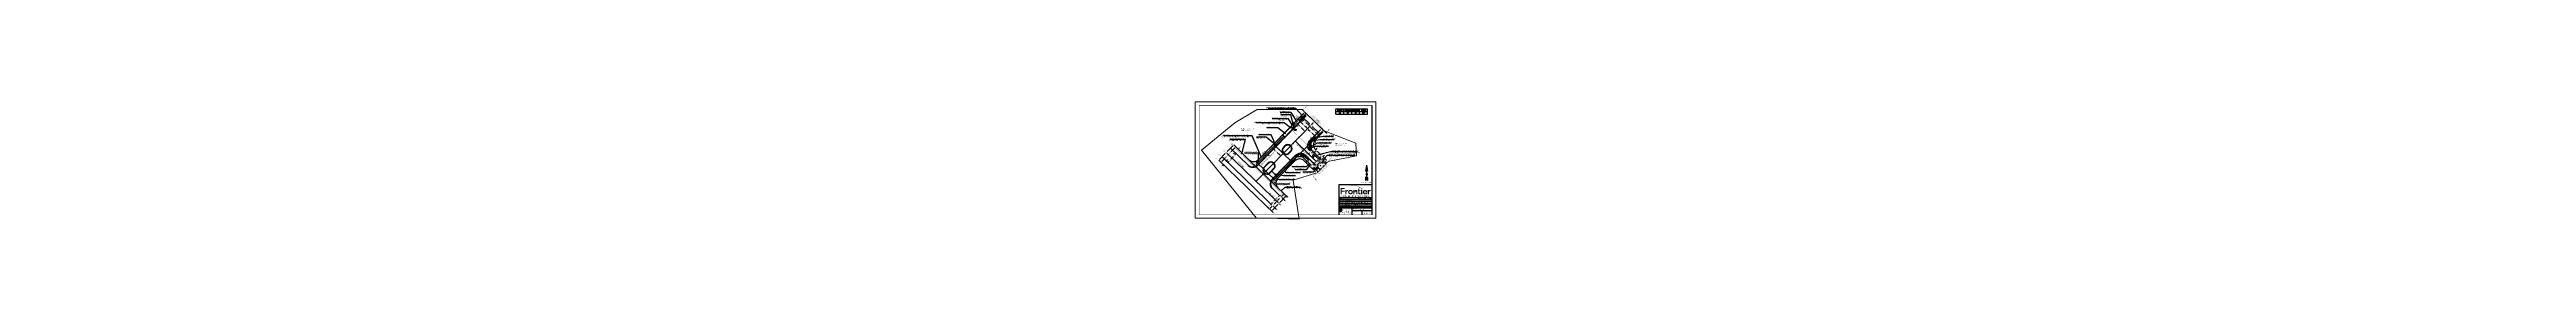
# Paper-space layout '2' of a CAD drawing. Header units: feet. Extents: x -1134 to 143, y 3 to 14.
# Drawn here: x -90.7 to 142.6, y 2.8 to 13.9 of the extents above; entities outside this region: 2.
# The model-space entities are those that its viewports show. They can reach past a viewport. Long polylines and large blocks are cut down to what shows.
import ezdxf
from ezdxf import colors
from ezdxf.entities.mleader import LeaderData, LeaderLine
from ezdxf.enums import TextEntityAlignment as Align
from ezdxf.lldxf.tags import DXFTag
from ezdxf.math import Vec2, Vec3

# ---------------------------------------------------------------- set-up
doc = ezdxf.new("R2010")
doc.units = ezdxf.units.FT
doc.header["$MEASUREMENT"] = 0
for name, pattern in [('CENTER2', [1.125, 0.75, -0.125, 0.125, -0.125]), ('DASHED2', [0.375, 0.25, -0.125]), ('FENCE_GENERAL', [120, -24, 96]), ('PHANTOM2', [1.25, 0.625, -0.125, 0.125, -0.125, 0.125, -0.125])]:
    doc.linetypes.add(name, pattern=pattern)
doc.layers.get('DEFPOINTS').update_dxf_attribs({"color": 3, "lineweight": 0})
for name, color, linetype in [('-TBLOCK', 7, 'Continuous'), ('0 @ 1', 7, 'Continuous'), ('0 @ 40 (2)', 7, 'Continuous'), ('7 CONDUIT PLAN', 7, 'Continuous'), ('CHC-CENTERLINE', 254, 'CENTER2'), ('CHC-ROW', 4, 'PHANTOM2'), ('CONSTRUCTION', 6, 'Continuous'), ('G-ANNO-TEXT', 7, 'Continuous'), ('TITLE BLOCK', 7, 'Continuous')]:
    doc.layers.add(name, color=color, linetype=linetype)
for name, color, linetype, lineweight in [('C-Anno', 7, 'Continuous', 25), ('C-Anno @ 40 (2)', 7, 'Continuous', 25), ('CHC-CURB-EOP', 5, 'Continuous', 25), ('DIMS', 7, 'Continuous', 5), ('DIMS @ 1', 7, 'Continuous', 5), ('DIMS @ 40', 7, 'Continuous', 5), ('EXIST. FACILITY', 7, 'Continuous', 0), ('FIRE HYDRANT', 5, 'Continuous', 0), ('FTR-PROPOSED EQUIPMENT', 7, 'Continuous', 0), ('STORMDRAIN', 95, 'STDRAIN_LINE', 13), ('TELCO PEDESTAL', 20, 'Continuous', 0), ('WATER VALVE', 5, 'Continuous', 0)]:
    doc.layers.add(name, color=color, linetype=linetype, lineweight=lineweight)
doc.styles.add('LOGO', font='trebuc.ttf')
doc.styles.add('MTCS Standard', font='arial.ttf', dxfattribs={"height": 0.08})
doc.styles.add('Notes', font='arial.ttf', dxfattribs={"height": 0.1})
doc.styles.add('Roman', font='txt')
doc.styles.add('Romans', font='ROMANS', dxfattribs={"height": 84})
doc.styles.get("Standard").update_dxf_attribs({"font": 'arial.ttf'})
doc.styles.add('Zayo Utilities', font='', dxfattribs={"oblique": 6, "height": 2})
doc.styles.get('Zayo Utilities').set_extended_font_data('Cordia New')
doc.linetypes.add('STDRAIN_LINE', pattern='A,4,-0.1,["SD",Standard,S=0.1,R=0,X=0,Y=-0.05],-0.275', length=4.375)
tags = doc.linetypes.add('WATER', pattern='A,1.3,-0.09,["W",Zayo Utilities,S=0.03,R=0,X=-0.03,Y=-0.025],-0.09', length=1.48).pattern_tags.tags
tags[6] = DXFTag(74, 10)
doc.dimstyles.get("Standard").update_dxf_attribs({"dimtxt": 0.1, "dimasz": 0.1, "dimexe": 0.005, "dimexo": 0.00625, "dimgap": 0.005, "dimtad": 0, "dimdec": 0, "dimzin": 0, "dimdsep": 46, "dimtxsty": 'Standard', "dimcen": 0, "dimadec": 0, "dimazin": 0, "dimtfac": 1, "dimtdec": 0, "dimtofl": 0, "dimtmove": 0, "dimatfit": 0, "dimfxl": 1, "dimtfill": 1, "dimtolj": 1, "dimtzin": 0, "dimarcsym": 0})

# ---------------------------------------------------------------- blocks, each defined once
blk = doc.blocks.new('CHC')
for p, q in [((-1.9, 1.5), (-2.2, -0.9)), ((-1.5, 1.9), (-2, -1.5)), ((-1.2, 1.8), (-1.7, -1.4)), ((-1.2, 0.2), (-1.4, -1.6)), ((-0.9, 1.9), (-1.2, 1.8)), ((-1.2, 0.2), (-0.8, 0.2)), ((-0.9, 1.9), (-1.1, 0.5)), ((-1.1, 0.5), (-0.7, 0.5)), ((-0.8, 0.2), (-1.1, -2.3)), ((-0.2, 2.4), (-0.9, -2.4)), ((-0.4, 2.4), (-0.7, 0.5)), ((0.2, 2.4), (-0.1, 0.2)), ((-0.1, 0.2), (0.2, 0.2)), ((0.9, 2.3), (0.1, -2.5)), ((0.5, 2.4), (0.2, 0.2)), ((1.1, 2.2), (0.4, -2.5)), ((1.4, 1.6), (0.8, -2)), ((1.4, 1.6), (1.7, 1.4)), ((1.7, 1.4), (1.4, -0.2)), ((1.5, 2), (1.5, 2)), ((1.7, 1.8), (1.7, 1.8)), ((2, 1.4), (1.8, -0.2)), ((2.2, 0.9), (1.9, -1.5)), ((-1.7, -1.4), (-1.4, -1.6)), ((-0.2, -0.2), (-0.5, -2.5)), ((0.1, -0.2), (-0.2, -2.5)), ((-0.2, -0.2), (0.1, -0.2)), ((1.2, -1.8), (0.8, -2)), ((1.4, -0.5), (1.2, -1.8)), ((1.4, -0.2), (1.8, -0.2)), ((1.4, -0.5), (1.7, -0.5)), ((1.7, -0.5), (1.5, -2))]:
    blk.add_line(p, q)
for centre, radius, start, end in [((0, 0), 2.48, 142.1212, 200.3583), ((-1.9, 1.5), 0.0513, 11.5668, 144.4873), ((0, 0), 2.49, 99.3775, 127.0246), ((0, 0), 2.49, 84.6565, 93.5776), ((0, 0), 2.49, 69.3287, 77.9294), ((0, 0), 2.49, 35.4835, 62.7845), ((0, 0), 2.48, 322.1028, 20.3399), ((2.3, 0.8), 0.0513, 17.9738, 150.8942), ((-2.3, -0.9), 0.0513, 200.8827, 333.8031), ((0, 0), 2.49, 215.4365, 243.0836), ((0, 0), 2.49, 248.8834, 257.8046), ((0, 0), 2.49, 264.5316, 273.1324), ((0, 0), 2.49, 279.6766, 306.9775), ((1.9, -1.5), 0.0513, 188.6579, 321.5784)]:
    blk.add_arc(centre, radius, start, end)
blk = doc.blocks.new('TEXAS')
for s, p in [('CORY RIGGS (310)-210-9882', (0.96, 0.04)), ('JAMES WEST (972)-578-3224', (1.03, -0.12))]:
    blk.add_text(s, height=0.0812).set_placement(p)
blk = doc.blocks.new('*U282')
at = {"layer": 'DIMS'}
blk.add_blockref('TEXAS', (0, 0), dxfattribs=at)
blk = doc.blocks.new('CHC Conduit Design Template')
at = {"ltscale": 1000, "true_color": 0xed1f24}
h = blk.add_hatch(color=240, dxfattribs=at)
h.dxf.hatch_style = 1
h.paths.add_polyline_path([(13.42, 2.29), (13.42, 2.44), (13.71, 2.44), (13.71, 2.54), (13.31, 2.54), (13.31, 1.95), (13.42, 1.94), (13.42, 2.19), (13.7, 2.19), (13.7, 2.29)])
h.paths.add_polyline_path([(14.02, 2.25), (14.02, 2.35, 0.397335), (13.86, 2.28), (13.86, 2.35), (13.75, 2.35), (13.75, 1.94), (13.86, 1.94), (13.86, 2.1, -0.170632), (13.9, 2.22, -0.379182)])
edge = h.paths.add_edge_path()
edge.add_ellipse((14.25, 2.15), major_axis=(-0.225, 0), ratio=0.94905, start_angle=0, end_angle=360)
edge = h.paths.add_edge_path(flags=16)
edge.add_ellipse((14.25, 2.15), major_axis=(0, 0.117), ratio=0.94003, start_angle=0, end_angle=360)
h.paths.add_polyline_path([(14.98, 2.27), (14.98, 2.04, 0.367511), (15.07, 1.94, 0.129645), (15.2, 1.95), (15.2, 2.05, -0.004707), (15.16, 2.03, -0.511846), (15.09, 2.09), (15.09, 2.27), (15.2, 2.27), (15.2, 2.35), (15.09, 2.35), (15.09, 2.47), (14.98, 2.47), (14.98, 2.35), (14.91, 2.35), (14.91, 2.27)])
h.paths.add_polyline_path([(15.25, 1.94), (15.37, 1.94), (15.37, 2.35), (15.25, 2.35)])
h.paths.add_polyline_path([(15.41, 2.14, 0.417016), (15.63, 1.93, 0.133775), (15.81, 1.99), (15.81, 2.1, -0.165992), (15.64, 2.03, -0.351883), (15.52, 2.13, -0.038018), (15.82, 2.13), (15.82, 2.18, 0.388229), (15.63, 2.36, 0.44651)])
h.paths.add_polyline_path([(15.7, 2.2), (15.53, 2.2, -0.863425)], flags=16)
h.paths.add_polyline_path([(15.88, 1.94), (15.98, 1.94), (15.98, 2.1, -0.170632), (16.02, 2.22, -0.379182), (16.15, 2.25), (16.15, 2.35, 0.397335), (15.98, 2.28), (15.98, 2.35), (15.88, 2.35)])
h.paths.add_polyline_path([(15.25, 2.46, 1), (15.37, 2.46, 1)])
h.paths.add_polyline_path([(15.08, 2.59, 1), (15.19, 2.59, 1)])
h.paths.add_polyline_path([(14.91, 2.69, 1), (15, 2.69, 1)])
h.paths.add_polyline_path([(14.73, 2.76, 1), (14.81, 2.76, 1)])
h.paths.add_polyline_path([(14.62, 2.79, 1), (14.55, 2.79, 1)])
h.paths.add_polyline_path([(14.43, 2.79, 1), (14.36, 2.79, 1)])
h.paths.add_polyline_path([(14.23, 2.76, 1), (14.18, 2.76, 1)])
h.paths.add_polyline_path([(14.05, 2.7, 1), (14.01, 2.7, 1)])
h.paths.add_polyline_path([(13.87, 2.59, 1), (13.89, 2.59, 1)])
h.paths.add_polyline_path([(13.8, 2.48, 1), (13.78, 2.48, 1)])
edge = h.paths.add_edge_path()
edge.add_line((14.51, 2.35), (14.52, 1.94))
edge.add_line((14.52, 1.94), (14.62, 1.94))
edge.add_line((14.62, 1.94), (14.62, 2.1))
edge.add_arc((14.77, 2.12), 0.152, 123.2226, 185.6995, ccw=False)
edge.add_arc((14.72, 2.19), 0.0631, -1.1771, 121.9305, ccw=False)
edge.add_line((14.79, 2.19), (14.79, 1.94))
edge.add_line((14.79, 1.94), (14.9, 1.94))
edge.add_line((14.9, 1.94), (14.9, 2.22))
edge.add_arc((14.75, 2.22), 0.144, 360, 437.6006)
edge.add_arc((14.75, 2.21), 0.145, 76.8049, 151.745)
edge.add_line((14.62, 2.28), (14.62, 2.35))
edge.add_line((14.62, 2.35), (14.51, 2.35))
for p, q in [((16.25, 10.34), (16.25, 0)), ((13.17, 2.88), (16.25, 2.88)), ((13.17, 1.6), (16.25, 1.6)), ((13.17, 1.44), (16.25, 1.44)), ((13.17, 1.28), (16.25, 1.28)), ((13.17, 1.11), (16.25, 1.11)), ((13.17, 0.95), (16.25, 0.95)), ((13.17, 0.8), (16.25, 0.8)), ((13.17, 0.65), (16.25, 0.65)), ((14.4, 0), (14.4, 0.65)), ((14.4, 0.41), (16.25, 0.41)), ((15.02, 1.44), (15.02, 1.6)), ((15.35, 0), (15.35, 0.41))]:
    blk.add_line(p, q)
at = {"const_width": 0.04}
blk.add_lwpolyline([(16.25, 0), (0, 0), (0, 10.34), (16.25, 10.34)], close=True, dxfattribs=at)
blk.add_lwpolyline([(13.17, 0), (13.17, 2.88), (16.25, 2.88)])
blk.add_lwpolyline([(16.25, 1.6), (13.17, 1.6), (13.17, 2.88), (16.25, 2.88)], close=True)
at = {"layer": 'DEFPOINTS'}
blk.add_lwpolyline([(-0.37, 10.67), (16.63, 10.67), (16.63, -0.33), (-0.37, -0.33)], close=True, dxfattribs=at)
at = {"layer": 'DIMS'}
blk.add_blockref('*U282', (13.17, 0.8), dxfattribs=at)
at = {"layer": 'TITLE BLOCK', "xscale": 0.04917126061345287, "yscale": 0.04917126061345287, "zscale": 0.04917126061345287}
blk.add_blockref('CHC', (13.32, 0.44), dxfattribs=at)
for s, height, p in [('JOB ID:', 0.0812, (13.21, 1.48)), ('TITLE:', 0.0812, (13.2, 1.32)), ('STREET ADDRESS:', 0.0812, (13.2, 1.16)), ('CITY/STATE:', 0.0812, (13.2, 1)), ('FTR ENGINEER:', 0.0812, (13.2, 0.85)), ('FTR INSPECTOR:', 0.0812, (13.2, 0.69)), ('FDH- #######', 0.0812, (13.59, 1.32)), ('######', 0.0812, (13.75, 1.48)), ('SANTA MARIA, CA 93458 (SANTA BARBARA)', 0.0737, (13.91, 1)), ('AGNES AVE & N BROADWAY', 0.0812, (14.29, 1.16)), ('DRAWN BY:', 0.0812, (14.44, 0.55)), ('EST. #:', 0.0812, (14.45, 0.29)), ('CHC CONSULTING', 0.0812, (14.52, 0.44)), ('DATE:', 0.0812, (15.04, 1.48)), ('SHEET#:', 0.0812, (15.4, 0.29)), ('M/DATE/YEAR', 0.0812, (15.43, 1.48)), ('OF 3', 0.134, (15.7, 0.08))]:
    blk.add_text(s, height=height).set_placement(p)
at = {"insert": (13.31, 1.85), "char_height": 0.1749, "attachment_point": 1, "style": 'MTCS Standard'}
blk.add_mtext_dynamic_manual_height_columns('{\\W1.19;COMMUNICATIONS}', width=3.0311, gutter_width=1.110223024625157e-16, heights=[0.359], dxfattribs=at)
at = {"layer": 'TITLE BLOCK', "color": 7, "style": 'LOGO'}
blk.add_text('Prepared by:', height=0.0342, rotation=359.8196, dxfattribs=at).set_placement((13.32, 0.61), align=Align.CENTER)
at = {"layer": 'TITLE BLOCK', "style": 'Roman'}
for s, width, gutter_width, heights, insert, char_height, attachment_point in [('{\\fArial|b0|i0|c0|p34;ENGINEERED BY:^J CHC CONSULTING, LLC\\P9095 RIO SAN DIEGO DR, STE 450\\PSAN DIEGO, CA 92108}', 10.2481, 3.04, [3.2], (13.92, 0.24), 0.0442, 5), ('\\pt0.28277;{\\fUtsaah|b0|i0|c0|p34;CHC CONSULTING}', 7.1044, 2.5, [0], (13.48, 0.49), 0.0707, 1)]:
    blk.add_mtext_dynamic_manual_height_columns(s, width=width, gutter_width=gutter_width, heights=heights, dxfattribs=dict(at, insert=insert, char_height=char_height, attachment_point=attachment_point))
blk = doc.blocks.new('A$C22CE082C')
at = {"layer": 'CHC-ROW', "const_width": 0.015}
blk.add_lwpolyline([(0.44, 0.04), (0.01, 0.04), (0.01, 2.54), (0.44, 2.54)], dxfattribs=at)
at = {"layer": 'CHC-ROW'}
for points in [[(0.32, 2.58), (0.32, 2.51), (0.54, 2.54)], [(0.32, 0.08), (0.32, 0), (0.54, 0.04)]]:
    blk.add_solid(points, dxfattribs=at)
blk = doc.blocks.new('cthead')
for p, q in [((0, -2), (0, 0)), ((0, 0), (24, 0)), ((6, -2), (6, 0)), ((12, -2), (12, 0)), ((18, -2), (18, 0)), ((24, -2), (24, 0)), ((0, -2), (24, -2))]:
    blk.add_line(p, q)
at = {"style": 'Romans', "width": 0.85}
for s, p in [('CURVE', (3, -1.5)), ('RADIUS', (9, -1.5)), ('LENGTH', (15, -1.5)), ('DELTA', (21, -1.5))]:
    blk.add_text(s, height=1, dxfattribs=at).set_placement(p, align=Align.CENTER)
blk = doc.blocks.new('ct')
for p, q in [((0, -2), (0, 0)), ((6, -2), (6, 0)), ((12, -2), (12, 0)), ((18, -2), (18, 0)), ((24, -2), (24, 0)), ((0, -2), (24, -2))]:
    blk.add_line(p, q)
at = {"style": 'Romans', "width": 0.85, "flags": 8}
for tag, p in [('CURVENO', (3, -1.5)), ('RADIUS', (9, -1.5)), ('LENGTH', (15, -1.5)), ('DELTA', (21, -1.5))]:
    blk.add_attdef(tag, text='', height=1, dxfattribs=at).set_placement(p, align=Align.CENTER)
blk = doc.blocks.new('*D429')
at = {"layer": 'DIMS', "color": 0, "lineweight": -2, "transparency": 16777216}
for p, q in [((23.61, 9.02), (23.54, 9.09)), ((23.68, 8.94), (23.68, 8.94)), ((23.73, 8.89), (23.74, 8.89)), ((23.81, 8.82), (23.88, 8.75))]:
    blk.add_line(p, q, dxfattribs=at)
at = {"layer": 'DIMS', "color": 0, "transparency": 16777216}
for points in [[(23.63, 9.03), (23.6, 9), (23.69, 8.95)], [(23.82, 8.84), (23.8, 8.81), (23.74, 8.89)]]:
    blk.add_solid(points, dxfattribs=at)
at = {"layer": 'DIMS', "color": 0, "transparency": 16777216, "insert": (23.51, 9.12), "char_height": 0.1, "attachment_point": 5, "rotation": 315.7316, "bg_fill": 3, "box_fill_scale": 1.25, "bg_fill_color": 256, "bg_fill_true_color": 13158600, "bg_fill_transparency": 0}
blk.add_mtext("\\A1;3'", dxfattribs=at)
at = {"layer": 'DEFPOINTS', "color": 0, "transparency": 16777216}
for p in [(23.69, 8.95), (23.69, 8.95), (23.74, 8.89)]:
    blk.add_point(p, dxfattribs=at)
blk = doc.blocks.new('*D430')
at = {"layer": 'DIMS', "color": 0, "lineweight": -2, "transparency": 16777216}
for p, q in [((23.81, 9.11), (23.74, 9.18)), ((23.89, 9.05), (23.89, 9.05)), ((24.05, 8.89), (24.05, 8.89)), ((24.12, 8.82), (24.19, 8.75))]:
    blk.add_line(p, q, dxfattribs=at)
at = {"layer": 'DIMS', "color": 0, "transparency": 16777216}
for points in [[(23.82, 9.12), (23.8, 9.1), (23.88, 9.04)], [(24.13, 8.83), (24.11, 8.8), (24.05, 8.89)]]:
    blk.add_solid(points, dxfattribs=at)
at = {"layer": 'DIMS', "color": 0, "transparency": 16777216, "insert": (23.7, 9.22), "char_height": 0.1, "attachment_point": 5, "rotation": 315.7316, "bg_fill": 3, "box_fill_scale": 1.25, "bg_fill_color": 256, "bg_fill_true_color": 13158600, "bg_fill_transparency": 0}
blk.add_mtext("\\A1;9'", dxfattribs=at)
at = {"layer": 'DEFPOINTS', "color": 0, "transparency": 16777216}
for p in [(23.88, 9.04), (23.88, 9.04), (24.05, 8.89)]:
    blk.add_point(p, dxfattribs=at)
blk = doc.blocks.new('*D431')
at = {"layer": 'DIMS', "color": 0, "lineweight": -2, "transparency": 16777216}
for p, q in [((24.42, 9.59), (24.42, 9.59)), ((24.48, 9.52), (24.78, 9.23)), ((25.2, 8.82), (24.91, 9.1)), ((25.28, 8.75), (25.28, 8.75))]:
    blk.add_line(p, q, dxfattribs=at)
at = {"layer": 'DIMS', "color": 0, "transparency": 16777216}
for points in [[(24.5, 9.53), (24.47, 9.5), (24.41, 9.59)], [(25.21, 8.83), (25.19, 8.81), (25.27, 8.75)]]:
    blk.add_solid(points, dxfattribs=at)
at = {"layer": 'DIMS', "color": 0, "transparency": 16777216, "insert": (24.84, 9.17), "char_height": 0.1, "attachment_point": 5, "rotation": 315.7316, "bg_fill": 3, "box_fill_scale": 1.25, "bg_fill_color": 256, "bg_fill_true_color": 13158600, "bg_fill_transparency": 0}
blk.add_mtext("\\A1;48'", dxfattribs=at)
at = {"layer": 'DEFPOINTS', "color": 0, "transparency": 16777216}
for p in [(24.41, 9.59), (25.27, 8.75), (25.27, 8.75)]:
    blk.add_point(p, dxfattribs=at)
blk = doc.blocks.new('*D339')
at = {"color": 0, "lineweight": -2, "transparency": 16777216}
for p, q in [((-1134.05, 11.42), (-1134.04, 11.88)), ((-1133.94, 11.88), (-1133.9, 11.88)), ((-1133.74, 11.87), (-1133.79, 11.88)), ((-1133.65, 11.42), (-1133.64, 11.88))]:
    blk.add_line(p, q, dxfattribs=at)
at = {"color": 0, "transparency": 16777216}
for points in [[(-1133.94, 11.89), (-1133.94, 11.86), (-1134.04, 11.88)], [(-1133.74, 11.89), (-1133.74, 11.86), (-1133.64, 11.87)]]:
    blk.add_solid(points, dxfattribs=at)
at = {"color": 0, "transparency": 16777216, "insert": (-1133.84, 11.88), "char_height": 0.1, "attachment_point": 5, "rotation": 359.4798, "bg_fill": 3, "box_fill_scale": 1.25, "bg_fill_color": 256, "bg_fill_true_color": 13158600, "bg_fill_transparency": 0}
blk.add_mtext("\\A1;4'", dxfattribs=at)
at = {"layer": 'DEFPOINTS', "color": 0, "transparency": 16777216}
for p in [(-1133.64, 11.87), (-1134.05, 11.41), (-1133.65, 11.41)]:
    blk.add_point(p, dxfattribs=at)
blk = doc.blocks.new('*D340')
at = {"color": 0, "lineweight": -2, "transparency": 16777216}
for p, q in [((-1134.05, 11.42), (-1134.05, 11.63)), ((-1133.95, 11.63), (-1133.43, 11.62)), ((-1132.74, 11.62), (-1133.26, 11.62)), ((-1132.65, 11.41), (-1132.64, 11.62))]:
    blk.add_line(p, q, dxfattribs=at)
at = {"color": 0, "transparency": 16777216}
for points in [[(-1133.95, 11.65), (-1133.95, 11.61), (-1134.05, 11.63)], [(-1132.74, 11.63), (-1132.74, 11.6), (-1132.64, 11.62)]]:
    blk.add_solid(points, dxfattribs=at)
at = {"color": 0, "transparency": 16777216, "insert": (-1133.35, 11.62), "char_height": 0.1, "attachment_point": 5, "rotation": 359.4798, "bg_fill": 3, "box_fill_scale": 1.25, "bg_fill_color": 256, "bg_fill_true_color": 13158600, "bg_fill_transparency": 0}
blk.add_mtext("\\A1;14'", dxfattribs=at)
at = {"layer": 'DEFPOINTS', "color": 0, "transparency": 16777216}
for p in [(-1134.05, 11.41), (-1132.65, 11.4), (-1132.64, 11.62)]:
    blk.add_point(p, dxfattribs=at)
blk = doc.blocks.new('POLE-J')
for p, q in [((4, -4), (-4, 4)), ((4, 4), (-4, -4))]:
    blk.add_line(p, q)
blk.add_circle((0, 0), 6.25)
at = {"style": 'Romans', "flags": 1}
blk.add_attdef('POLE-NO', (-11, 8), '', height=4, dxfattribs=at)
blk = doc.blocks.new('streetsgn')
at = {"color": 0, "linetype": 'ByBlock'}
blk.add_lwpolyline([(-1, 0), (1, 0)], dxfattribs=at)
blk.add_arc((0, 0), 0.638, 0.7826, 180.7826, dxfattribs=at)
blk = doc.blocks.new('STL')
blk.add_circle((0, 0), 0.977)
at = {"layer": 'CONSTRUCTION'}
for points in [[(-1, 0), (-1.6, 0)], [(-0.7, 0.7), (-1.1, 1.1)], [(0, 1), (0, 1.6)], [(0.7, 0.7), (1.1, 1.1)], [(1.6, 0), (1, 0)], [(-1.1, -1.1), (-0.7, -0.7)], [(0, -1.6), (0, -1)], [(1.1, -1.1), (0.7, -0.7)]]:
    blk.add_lwpolyline(points, dxfattribs=at)
blk = doc.blocks.new('TELCO PEDESTAL')
at = {"layer": 'TELCO PEDESTAL', "lineweight": 0}
for p, q in [((45.09, 45.09), (-45.09, -45.09)), ((-45.09, 45.09), (45.09, -45.09))]:
    blk.add_line(p, q, dxfattribs=at)
blk.add_lwpolyline([(-45.09, 45.09), (45.09, 45.09), (45.09, -45.09), (-45.09, -45.09)], close=True, dxfattribs=at)
blk = doc.blocks.new('STORM_DRN')
blk.add_hatch(color=256).paths.add_polyline_path([(4, 1), (-4, 1), (-4, -1)])
at = {"flags": 128}
blk.add_lwpolyline([(-4, -1), (4, 1)], dxfattribs=at)
at = {"linetype": 'Continuous', "flags": 128}
for points in [[(-4, -1), (4, -1), (4, 1)], [(4, 1), (-4, 1), (-4, -1)]]:
    blk.add_lwpolyline(points, dxfattribs=at)
blk = doc.blocks.new('A$C3F5F065A')
at = {"layer": 'FIRE HYDRANT', "lineweight": 0}
for points in [[(-5, -2), (-9, -2), (-9, 2), (-5, 2)], [(-2, 5), (-2, 9), (2, 9), (2, 5)], [(5, 2), (9, 2), (9, -2), (5, -2)]]:
    blk.add_lwpolyline(points, dxfattribs=at)
blk.add_circle((0, 0), 5.82, dxfattribs=at)
blk = doc.blocks.new('*D386')
at = {"color": 0, "lineweight": -2, "transparency": 16777216}
for p, q in [((4504725.1, -1445674.8), (4504725.1, -1445674.8)), ((4504728.1, -1445672), (4504743.4, -1445656.1)), ((4504750.3, -1445649), (4504748.5, -1445650.8)), ((4504752.9, -1445646), (4504752.9, -1445646))]:
    blk.add_line(p, q, dxfattribs=at)
at = {"color": 0, "transparency": 16777216}
for points in [[(4504727.6, -1445671.6), (4504728.5, -1445672.5), (4504725.3, -1445674.9)], [(4504749.8, -1445648.6), (4504750.8, -1445649.5), (4504753.1, -1445646.1)]]:
    blk.add_solid(points, dxfattribs=at)
at = {"color": 0, "transparency": 16777216, "insert": (4504746, -1445653.5), "char_height": 4, "attachment_point": 5, "rotation": 45.97077, "bg_fill": 3, "box_fill_scale": 1.25, "bg_fill_color": 256, "bg_fill_true_color": 13158600, "bg_fill_transparency": 0}
blk.add_mtext("\\A1;40'", dxfattribs=at)
at = {"layer": 'DEFPOINTS', "color": 0, "transparency": 16777216}
for p in [(4504725.3, -1445674.9), (4504753.1, -1445646.1), (4504753.1, -1445646.2)]:
    blk.add_point(p, dxfattribs=at)
blk = doc.blocks.new('*D387')
at = {"color": 0, "lineweight": -2, "transparency": 16777216}
for p, q in [((4504780.7, -1445617.2), (4504780.8, -1445617.3)), ((4504752.9, -1445646), (4504753, -1445646)), ((4504755.9, -1445643.3), (4504757.6, -1445641.5)), ((4504778.1, -1445620.3), (4504762.7, -1445636.2))]:
    blk.add_line(p, q, dxfattribs=at)
at = {"color": 0, "transparency": 16777216, "insert": (4504760.2, -1445638.9), "char_height": 4, "attachment_point": 5, "rotation": 45.97077, "bg_fill": 3, "box_fill_scale": 1.25, "bg_fill_color": 256, "bg_fill_true_color": 13158600, "bg_fill_transparency": 0}
blk.add_mtext("\\A1;40'", dxfattribs=at)
at = {"color": 0, "transparency": 16777216}
for points in [[(4504777.6, -1445619.8), (4504778.6, -1445620.7), (4504780.9, -1445617.4)], [(4504755.4, -1445642.8), (4504756.4, -1445643.8), (4504753.1, -1445646.2)]]:
    blk.add_solid(points, dxfattribs=at)
at = {"layer": 'DEFPOINTS', "color": 0, "transparency": 16777216}
for p in [(4504780.9, -1445617.4), (4504780.9, -1445617.4), (4504753.1, -1445646.2)]:
    blk.add_point(p, dxfattribs=at)
blk = doc.blocks.new('*D388')
at = {"color": 0, "lineweight": -2, "transparency": 16777216}
for p, q in [((4504730.9, -1445685.9), (4504728.1, -1445688.8)), ((4504739.1, -1445688.2), (4504733.5, -1445682.9)), ((4504750.9, -1445676), (4504745.4, -1445670.7)), ((4504748.3, -1445667.9), (4504751.1, -1445665.1))]:
    blk.add_line(p, q, dxfattribs=at)
at = {"color": 0, "transparency": 16777216}
for points in [[(4504730.4, -1445685.4), (4504731.4, -1445686.4), (4504733.7, -1445683)], [(4504747.8, -1445667.5), (4504748.8, -1445668.4), (4504745.5, -1445670.8)]]:
    blk.add_solid(points, dxfattribs=at)
at = {"color": 0, "transparency": 16777216, "insert": (4504725.8, -1445691.2), "char_height": 4, "attachment_point": 5, "rotation": 45.97077, "bg_fill": 3, "box_fill_scale": 1.25, "bg_fill_color": 256, "bg_fill_true_color": 13158600, "bg_fill_transparency": 0}
blk.add_mtext("\\A1;17'", dxfattribs=at)
at = {"layer": 'DEFPOINTS', "color": 0, "transparency": 16777216}
for p in [(4504739.3, -1445688.4), (4504745.5, -1445670.8), (4504751.1, -1445676.2)]:
    blk.add_point(p, dxfattribs=at)
blk = doc.blocks.new('*D389')
at = {"color": 0, "lineweight": -2, "transparency": 16777216}
for p, q in [((4504751.3, -1445676.4), (4504751.2, -1445676.3)), ((4504753.9, -1445673.3), (4504756.5, -1445670.5)), ((4504764.3, -1445662.5), (4504761.6, -1445665.3)), ((4504767.2, -1445659.8), (4504767.2, -1445659.8))]:
    blk.add_line(p, q, dxfattribs=at)
at = {"color": 0, "transparency": 16777216}
for points in [[(4504753.4, -1445672.9), (4504754.3, -1445673.8), (4504751.1, -1445676.2)], [(4504763.8, -1445662.1), (4504764.8, -1445663), (4504767.1, -1445659.7)]]:
    blk.add_solid(points, dxfattribs=at)
at = {"color": 0, "transparency": 16777216, "insert": (4504759.1, -1445667.9), "char_height": 4, "attachment_point": 5, "rotation": 45.97077, "bg_fill": 3, "box_fill_scale": 1.25, "bg_fill_color": 256, "bg_fill_true_color": 13158600, "bg_fill_transparency": 0}
blk.add_mtext("\\A1;23'", dxfattribs=at)
at = {"layer": 'DEFPOINTS', "color": 0, "transparency": 16777216}
for p in [(4504751.1, -1445676.2), (4504767.1, -1445659.7), (4504767.1, -1445659.7)]:
    blk.add_point(p, dxfattribs=at)
blk = doc.blocks.new('*D390')
at = {"color": 0, "lineweight": -2, "transparency": 16777216}
for p, q in [((4504767.2, -1445659.8), (4504767.2, -1445659.8)), ((4504769.8, -1445656.8), (4504772.5, -1445654)), ((4504780.3, -1445646), (4504777.6, -1445648.8)), ((4504782.2, -1445642.3), (4504783.2, -1445643.3))]:
    blk.add_line(p, q, dxfattribs=at)
at = {"color": 0, "transparency": 16777216}
for points in [[(4504769.4, -1445656.3), (4504770.3, -1445657.2), (4504767.1, -1445659.7)], [(4504779.8, -1445645.5), (4504780.7, -1445646.5), (4504783, -1445643.1)]]:
    blk.add_solid(points, dxfattribs=at)
at = {"color": 0, "transparency": 16777216, "insert": (4504775.1, -1445651.4), "char_height": 4, "attachment_point": 5, "rotation": 45.97077, "bg_fill": 3, "box_fill_scale": 1.25, "bg_fill_color": 256, "bg_fill_true_color": 13158600, "bg_fill_transparency": 0}
blk.add_mtext("\\A1;23'", dxfattribs=at)
at = {"layer": 'DEFPOINTS', "color": 0, "transparency": 16777216}
for p in [(4504767.1, -1445659.7), (4504782, -1445642.1), (4504783, -1445643.1)]:
    blk.add_point(p, dxfattribs=at)
blk = doc.blocks.new('*D391')
at = {"color": 0, "lineweight": -2, "transparency": 16777216}
for p, q in [((4504770.3, -1445612.7), (4504747.8, -1445636)), ((4504772.9, -1445609.7), (4504772.9, -1445609.7)), ((4504717.3, -1445667.2), (4504717.3, -1445667.2)), ((4504720.2, -1445664.5), (4504742.8, -1445641.2))]:
    blk.add_line(p, q, dxfattribs=at)
at = {"color": 0, "transparency": 16777216}
for points in [[(4504769.8, -1445612.2), (4504770.8, -1445613.2), (4504773.1, -1445609.8)], [(4504719.8, -1445664), (4504720.7, -1445664.9), (4504717.5, -1445667.4)]]:
    blk.add_solid(points, dxfattribs=at)
at = {"color": 0, "transparency": 16777216, "insert": (4504745.3, -1445638.6), "char_height": 4, "attachment_point": 5, "rotation": 45.97077, "bg_fill": 3, "box_fill_scale": 1.25, "bg_fill_color": 256, "bg_fill_true_color": 13158600, "bg_fill_transparency": 0}
blk.add_mtext("\\A1;80'", dxfattribs=at)
at = {"layer": 'DEFPOINTS', "color": 0, "transparency": 16777216}
for p in [(4504773.1, -1445609.8), (4504773.1, -1445609.8), (4504717.5, -1445667.4)]:
    blk.add_point(p, dxfattribs=at)
blk = doc.blocks.new('*D392')
at = {"color": 0, "lineweight": -2, "transparency": 16777216}
for p, q in [((4504968.9, -1445804.7), (4504946.3, -1445828)), ((4504976.4, -1445806.4), (4504971.5, -1445801.7)), ((4504920.8, -1445863.9), (4504915.9, -1445859.2)), ((4504918.8, -1445856.4), (4504941.3, -1445833.1))]:
    blk.add_line(p, q, dxfattribs=at)
at = {"color": 0, "transparency": 16777216}
for points in [[(4504968.4, -1445804.2), (4504969.3, -1445805.1), (4504971.6, -1445801.8)], [(4504918.3, -1445856), (4504919.3, -1445856.9), (4504916, -1445859.3)]]:
    blk.add_solid(points, dxfattribs=at)
at = {"color": 0, "transparency": 16777216, "insert": (4504943.8, -1445830.6), "char_height": 4, "attachment_point": 5, "rotation": 45.97077, "bg_fill": 3, "box_fill_scale": 1.25, "bg_fill_color": 256, "bg_fill_true_color": 13158600, "bg_fill_transparency": 0}
blk.add_mtext("\\A1;80'", dxfattribs=at)
at = {"layer": 'DEFPOINTS', "color": 0, "transparency": 16777216}
for p in [(4504971.6, -1445801.8), (4504976.6, -1445806.6), (4504921, -1445864.1)]:
    blk.add_point(p, dxfattribs=at)
blk = doc.blocks.new('*D393')
at = {"color": 0, "lineweight": -2, "transparency": 16777216}
for p, q in [((4504907.9, -1445851.4), (4504907.9, -1445851.5)), ((4504910.9, -1445848.7), (4504919.4, -1445839.9)), ((4504933.1, -1445825.7), (4504924.5, -1445834.6)), ((4504935.7, -1445822.7), (4504935.7, -1445822.7))]:
    blk.add_line(p, q, dxfattribs=at)
at = {"color": 0, "transparency": 16777216}
for points in [[(4504910.4, -1445848.3), (4504911.3, -1445849.2), (4504908.1, -1445851.6)], [(4504932.6, -1445825.3), (4504933.6, -1445826.2), (4504935.9, -1445822.8)]]:
    blk.add_solid(points, dxfattribs=at)
at = {"color": 0, "transparency": 16777216, "insert": (4504922, -1445837.2), "char_height": 4, "attachment_point": 5, "rotation": 45.97077, "bg_fill": 3, "box_fill_scale": 1.25, "bg_fill_color": 256, "bg_fill_true_color": 13158600, "bg_fill_transparency": 0}
blk.add_mtext("\\A1;40'", dxfattribs=at)
at = {"layer": 'DEFPOINTS', "color": 0, "transparency": 16777216}
for p in [(4504908.1, -1445851.6), (4504935.9, -1445822.8), (4504935.9, -1445822.8)]:
    blk.add_point(p, dxfattribs=at)
blk = doc.blocks.new('*D394')
at = {"color": 0, "lineweight": -2, "transparency": 16777216}
for p, q in [((4504960.9, -1445797), (4504952.3, -1445805.8)), ((4504963.5, -1445793.9), (4504963.5, -1445794)), ((4504935.7, -1445822.7), (4504935.7, -1445822.7)), ((4504938.7, -1445820), (4504947.2, -1445811.1))]:
    blk.add_line(p, q, dxfattribs=at)
at = {"color": 0, "transparency": 16777216}
for points in [[(4504960.4, -1445796.5), (4504961.4, -1445797.4), (4504963.7, -1445794.1)], [(4504938.2, -1445819.5), (4504939.1, -1445820.4), (4504935.9, -1445822.8)]]:
    blk.add_solid(points, dxfattribs=at)
at = {"color": 0, "transparency": 16777216, "insert": (4504949.8, -1445808.5), "char_height": 4, "attachment_point": 5, "rotation": 45.97077, "bg_fill": 3, "box_fill_scale": 1.25, "bg_fill_color": 256, "bg_fill_true_color": 13158600, "bg_fill_transparency": 0}
blk.add_mtext("\\A1;40'", dxfattribs=at)
at = {"layer": 'DEFPOINTS', "color": 0, "transparency": 16777216}
for p in [(4504963.7, -1445794.1), (4504963.7, -1445794.1), (4504935.9, -1445822.8)]:
    blk.add_point(p, dxfattribs=at)
blk = doc.blocks.new('*D395')
at = {"color": 0, "lineweight": -2, "transparency": 16777216}
for p, q in [((4504902, -1445845.8), (4504902, -1445845.8)), ((4504904.6, -1445842.7), (4504905.4, -1445841.9)), ((4504910.9, -1445836.3), (4504910.1, -1445837.1)), ((4504913.5, -1445833.2), (4504913.5, -1445833.3))]:
    blk.add_line(p, q, dxfattribs=at)
at = {"color": 0, "transparency": 16777216}
for points in [[(4504904.2, -1445842.3), (4504905.1, -1445843.2), (4504901.9, -1445845.6)], [(4504910.4, -1445835.8), (4504911.4, -1445836.7), (4504913.7, -1445833.4)]]:
    blk.add_solid(points, dxfattribs=at)
at = {"color": 0, "transparency": 16777216, "insert": (4504907.8, -1445839.5), "char_height": 4, "attachment_point": 5, "rotation": 45.97077, "bg_fill": 3, "box_fill_scale": 1.25, "bg_fill_color": 256, "bg_fill_true_color": 13158600, "bg_fill_transparency": 0}
blk.add_mtext("\\A1;17'", dxfattribs=at)
at = {"layer": 'DEFPOINTS', "color": 0, "transparency": 16777216}
for p in [(4504901.9, -1445845.6), (4504913.7, -1445833.4), (4504913.7, -1445833.4)]:
    blk.add_point(p, dxfattribs=at)
blk = doc.blocks.new('*D396')
at = {"color": 0, "lineweight": -2, "transparency": 16777216}
for p, q in [((4504913.5, -1445833.2), (4504913.5, -1445833.3)), ((4504916.5, -1445830.5), (4504919.2, -1445827.7)), ((4504926.9, -1445819.7), (4504924.2, -1445822.5)), ((4504929.5, -1445816.7), (4504929.5, -1445816.7))]:
    blk.add_line(p, q, dxfattribs=at)
at = {"color": 0, "transparency": 16777216}
for points in [[(4504916, -1445830.1), (4504916.9, -1445831), (4504913.7, -1445833.4)], [(4504926.4, -1445819.3), (4504927.4, -1445820.2), (4504929.7, -1445816.9)]]:
    blk.add_solid(points, dxfattribs=at)
at = {"color": 0, "transparency": 16777216, "insert": (4504921.7, -1445825.1), "char_height": 4, "attachment_point": 5, "rotation": 45.97077, "bg_fill": 3, "box_fill_scale": 1.25, "bg_fill_color": 256, "bg_fill_true_color": 13158600, "bg_fill_transparency": 0}
blk.add_mtext("\\A1;23'", dxfattribs=at)
at = {"layer": 'DEFPOINTS', "color": 0, "transparency": 16777216}
for p in [(4504913.7, -1445833.4), (4504929.7, -1445816.9), (4504929.7, -1445816.9)]:
    blk.add_point(p, dxfattribs=at)
blk = doc.blocks.new('*D397')
at = {"color": 0, "lineweight": -2, "transparency": 16777216}
for p, q in [((4504942.9, -1445803.2), (4504940.2, -1445806)), ((4504945.6, -1445800.2), (4504945.8, -1445800.5)), ((4504929.5, -1445816.7), (4504929.5, -1445816.7)), ((4504932.5, -1445814), (4504935.1, -1445811.2))]:
    blk.add_line(p, q, dxfattribs=at)
at = {"color": 0, "transparency": 16777216}
for points in [[(4504942.4, -1445802.7), (4504943.4, -1445803.7), (4504945.7, -1445800.3)], [(4504932, -1445813.5), (4504932.9, -1445814.4), (4504929.7, -1445816.9)]]:
    blk.add_solid(points, dxfattribs=at)
at = {"color": 0, "transparency": 16777216, "insert": (4504937.7, -1445808.6), "char_height": 4, "attachment_point": 5, "rotation": 45.97077, "bg_fill": 3, "box_fill_scale": 1.25, "bg_fill_color": 256, "bg_fill_true_color": 13158600, "bg_fill_transparency": 0}
blk.add_mtext("\\A1;23'", dxfattribs=at)
at = {"layer": 'DEFPOINTS', "color": 0, "transparency": 16777216}
for p in [(4504945.4, -1445800.1), (4504945.7, -1445800.3), (4504929.7, -1445816.9)]:
    blk.add_point(p, dxfattribs=at)
blk = doc.blocks.new('*D398')
at = {"color": 0, "lineweight": -2, "transparency": 16777216}
for p, q in [((4504945.6, -1445800.2), (4504945.8, -1445800.5)), ((4504948.4, -1445797.4), (4504949.2, -1445796.7)), ((4504954.7, -1445791), (4504953.9, -1445791.8)), ((4504957.3, -1445787.9), (4504957.3, -1445788))]:
    blk.add_line(p, q, dxfattribs=at)
at = {"color": 0, "transparency": 16777216}
for points in [[(4504948, -1445797), (4504948.9, -1445797.9), (4504945.7, -1445800.3)], [(4504954.2, -1445790.5), (4504955.2, -1445791.4), (4504957.5, -1445788.1)]]:
    blk.add_solid(points, dxfattribs=at)
at = {"color": 0, "transparency": 16777216, "insert": (4504951.6, -1445794.2), "char_height": 4, "attachment_point": 5, "rotation": 45.97077, "bg_fill": 3, "box_fill_scale": 1.25, "bg_fill_color": 256, "bg_fill_true_color": 13158600, "bg_fill_transparency": 0}
blk.add_mtext("\\A1;17'", dxfattribs=at)
at = {"layer": 'DEFPOINTS', "color": 0, "transparency": 16777216}
for p in [(4504945.4, -1445800.1), (4504957.5, -1445788.1), (4504957.5, -1445788.1)]:
    blk.add_point(p, dxfattribs=at)
blk = doc.blocks.new('*D399')
at = {"color": 0, "lineweight": -2, "transparency": 16777216}
for p, q in [((4505026.8, -1445500.2), (4505026.8, -1445500.2)), ((4505026.8, -1445500.2), (4505063.2, -1445535.7)), ((4505099.7, -1445571.3), (4505063.4, -1445535.8)), ((4505099.8, -1445571.3), (4505099.8, -1445571.3))]:
    blk.add_line(p, q, dxfattribs=at)
at = {"color": 0, "transparency": 16777216}
for points in [[(4505026.9, -1445500.2), (4505026.8, -1445500.2), (4505026.8, -1445500.2)], [(4505099.7, -1445571.3), (4505099.7, -1445571.3), (4505099.8, -1445571.3)]]:
    blk.add_solid(points, dxfattribs=at)
at = {"color": 0, "transparency": 16777216, "insert": (4505063.3, -1445535.7), "char_height": 0.1, "attachment_point": 5, "rotation": 315.71873, "bg_fill": 3, "box_fill_scale": 1.25, "bg_fill_color": 256, "bg_fill_true_color": 13158600, "bg_fill_transparency": 0}
blk.add_mtext("\\A1;102'", dxfattribs=at)
at = {"layer": 'DEFPOINTS', "color": 0, "transparency": 16777216}
for p in [(4505026.8, -1445500.2), (4505026.8, -1445500.2), (4505099.8, -1445571.3)]:
    blk.add_point(p, dxfattribs=at)
blk = doc.blocks.new('*D407')
at = {"color": 0, "lineweight": -2, "transparency": 16777216}
for p, q in [((4505026.9, -1445500), (4505027.6, -1445499.3)), ((4505030.3, -1445502.2), (4505060.4, -1445531.6)), ((4505097.6, -1445567.8), (4505067.5, -1445538.5)), ((4505099.9, -1445571.2), (4505100.6, -1445570.5))]:
    blk.add_line(p, q, dxfattribs=at)
at = {"color": 0, "transparency": 16777216}
for points in [[(4505030.8, -1445501.8), (4505029.9, -1445502.7), (4505027.5, -1445499.4)], [(4505098.1, -1445567.4), (4505097.1, -1445568.3), (4505100.5, -1445570.6)]]:
    blk.add_solid(points, dxfattribs=at)
at = {"color": 0, "transparency": 16777216, "insert": (4505064, -1445535.1), "char_height": 4, "attachment_point": 5, "rotation": 315.71873, "bg_fill": 3, "box_fill_scale": 1.25, "bg_fill_color": 256, "bg_fill_true_color": 13158600, "bg_fill_transparency": 0}
blk.add_mtext("\\A1;102'", dxfattribs=at)
at = {"layer": 'DEFPOINTS', "color": 0, "transparency": 16777216}
for p in [(4505026.8, -1445500.2), (4505027.5, -1445499.4), (4505099.8, -1445571.3)]:
    blk.add_point(p, dxfattribs=at)
blk = doc.blocks.new('*D400')
at = {"color": 0, "lineweight": -2, "transparency": 16777216}
for p, q in [((4505059.7, -1445539.4), (4505059.7, -1445539.4)), ((4505059.8, -1445539.5), (4505077.9, -1445557.1)), ((4505096.1, -1445574.9), (4505078, -1445557.3)), ((4505096.2, -1445575), (4505096.2, -1445575))]:
    blk.add_line(p, q, dxfattribs=at)
at = {"color": 0, "transparency": 16777216}
for points in [[(4505059.8, -1445539.5), (4505059.8, -1445539.5), (4505059.7, -1445539.4)], [(4505096.1, -1445574.9), (4505096.1, -1445574.9), (4505096.2, -1445575)]]:
    blk.add_solid(points, dxfattribs=at)
at = {"color": 0, "transparency": 16777216, "insert": (4505078, -1445557.2), "char_height": 0.1, "attachment_point": 5, "rotation": 315.71873, "bg_fill": 3, "box_fill_scale": 1.25, "bg_fill_color": 256, "bg_fill_true_color": 13158600, "bg_fill_transparency": 0}
blk.add_mtext("\\A1;51'", dxfattribs=at)
at = {"layer": 'DEFPOINTS', "color": 0, "transparency": 16777216}
for p in [(4505059.7, -1445539.4), (4505059.7, -1445539.4), (4505096.2, -1445575)]:
    blk.add_point(p, dxfattribs=at)
blk = doc.blocks.new('*D408')
at = {"color": 0, "lineweight": -2, "transparency": 16777216}
for p, q in [((4505059.5, -1445539.6), (4505059.6, -1445539.6)), ((4505062.6, -1445542.2), (4505075.4, -1445554.7)), ((4505093.3, -1445572.2), (4505080.5, -1445559.7)), ((4505096, -1445575.2), (4505096.1, -1445575.1))]:
    blk.add_line(p, q, dxfattribs=at)
at = {"color": 0, "transparency": 16777216}
for points in [[(4505063, -1445541.7), (4505062.1, -1445542.7), (4505059.7, -1445539.4)], [(4505093.8, -1445571.7), (4505092.9, -1445572.7), (4505096.2, -1445575)]]:
    blk.add_solid(points, dxfattribs=at)
at = {"color": 0, "transparency": 16777216, "insert": (4505078, -1445557.2), "char_height": 4, "attachment_point": 5, "rotation": 315.71873, "bg_fill": 3, "box_fill_scale": 1.25, "bg_fill_color": 256, "bg_fill_true_color": 13158600, "bg_fill_transparency": 0}
blk.add_mtext("\\A1;51'", dxfattribs=at)
at = {"layer": 'DEFPOINTS', "color": 0, "transparency": 16777216}
for p in [(4505059.7, -1445539.4), (4505059.7, -1445539.4), (4505096.2, -1445575)]:
    blk.add_point(p, dxfattribs=at)
blk = doc.blocks.new('*D401')
at = {"color": 0, "lineweight": -2, "transparency": 16777216}
for p, q in [((4505023.2, -1445503.8), (4505023.2, -1445503.8)), ((4505023.3, -1445503.9), (4505041.4, -1445521.6)), ((4505059.6, -1445539.4), (4505041.5, -1445521.7)), ((4505059.7, -1445539.4), (4505059.7, -1445539.4))]:
    blk.add_line(p, q, dxfattribs=at)
at = {"color": 0, "transparency": 16777216}
for points in [[(4505023.3, -1445503.9), (4505023.3, -1445503.9), (4505023.2, -1445503.8)], [(4505059.6, -1445539.3), (4505059.6, -1445539.4), (4505059.7, -1445539.4)]]:
    blk.add_solid(points, dxfattribs=at)
at = {"color": 0, "transparency": 16777216, "insert": (4505041.5, -1445521.6), "char_height": 0.1, "attachment_point": 5, "rotation": 315.71873, "bg_fill": 3, "box_fill_scale": 1.25, "bg_fill_color": 256, "bg_fill_true_color": 13158600, "bg_fill_transparency": 0}
blk.add_mtext("\\A1;51'", dxfattribs=at)
at = {"layer": 'DEFPOINTS', "color": 0, "transparency": 16777216}
for p in [(4505023.2, -1445503.8), (4505023.2, -1445503.8), (4505059.7, -1445539.4)]:
    blk.add_point(p, dxfattribs=at)
blk = doc.blocks.new('*D409')
at = {"color": 0, "lineweight": -2, "transparency": 16777216}
for p, q in [((4505023, -1445504), (4505023.1, -1445504)), ((4505026.1, -1445506.6), (4505038.9, -1445519.1)), ((4505056.8, -1445536.6), (4505044, -1445524.1)), ((4505059.5, -1445539.6), (4505059.6, -1445539.6))]:
    blk.add_line(p, q, dxfattribs=at)
at = {"color": 0, "transparency": 16777216}
for points in [[(4505026.5, -1445506.1), (4505025.6, -1445507.1), (4505023.2, -1445503.8)], [(4505057.3, -1445536.2), (4505056.4, -1445537.1), (4505059.7, -1445539.4)]]:
    blk.add_solid(points, dxfattribs=at)
at = {"color": 0, "transparency": 16777216, "insert": (4505041.5, -1445521.6), "char_height": 4, "attachment_point": 5, "rotation": 315.71873, "bg_fill": 3, "box_fill_scale": 1.25, "bg_fill_color": 256, "bg_fill_true_color": 13158600, "bg_fill_transparency": 0}
blk.add_mtext("\\A1;51'", dxfattribs=at)
at = {"layer": 'DEFPOINTS', "color": 0, "transparency": 16777216}
for p in [(4505023.2, -1445503.8), (4505023.2, -1445503.8), (4505059.7, -1445539.4)]:
    blk.add_point(p, dxfattribs=at)
blk = doc.blocks.new('*D402')
at = {"color": 0, "lineweight": -2, "transparency": 16777216}
for p, q in [((4505083.8, -1445570.5), (4505083.8, -1445570.5)), ((4505083.9, -1445570.6), (4505088, -1445574.6)), ((4505092.3, -1445578.8), (4505088.2, -1445574.8)), ((4505092.4, -1445578.9), (4505092.4, -1445578.9))]:
    blk.add_line(p, q, dxfattribs=at)
at = {"color": 0, "transparency": 16777216}
for points in [[(4505083.9, -1445570.6), (4505083.9, -1445570.6), (4505083.8, -1445570.5)], [(4505092.3, -1445578.8), (4505092.3, -1445578.8), (4505092.4, -1445578.9)]]:
    blk.add_solid(points, dxfattribs=at)
at = {"color": 0, "transparency": 16777216, "insert": (4505088.1, -1445574.7), "char_height": 0.1, "attachment_point": 5, "rotation": 315.71873, "bg_fill": 3, "box_fill_scale": 1.25, "bg_fill_color": 256, "bg_fill_true_color": 13158600, "bg_fill_transparency": 0}
blk.add_mtext("\\A1;12'", dxfattribs=at)
at = {"layer": 'DEFPOINTS', "color": 0, "transparency": 16777216}
for p in [(4505083.8, -1445570.5), (4505083.8, -1445570.5), (4505092.4, -1445578.9)]:
    blk.add_point(p, dxfattribs=at)
blk = doc.blocks.new('*D414')
at = {"color": 0, "lineweight": -2, "transparency": 16777216}
for p, q in [((4505065.4, -1445583.6), (4505062.6, -1445580.8)), ((4505083.6, -1445570.7), (4505068.2, -1445586.6)), ((4505092.2, -1445579.1), (4505076.7, -1445594.9)), ((4505079.8, -1445597.6), (4505082.6, -1445600.4))]:
    blk.add_line(p, q, dxfattribs=at)
at = {"color": 0, "transparency": 16777216}
for points in [[(4505065.9, -1445583.1), (4505065, -1445584.1), (4505068.3, -1445586.4)], [(4505080.2, -1445597.1), (4505079.3, -1445598.1), (4505076.9, -1445594.8)]]:
    blk.add_solid(points, dxfattribs=at)
at = {"color": 0, "transparency": 16777216, "insert": (4505060.1, -1445578.5), "char_height": 4, "attachment_point": 5, "rotation": 315.71873, "bg_fill": 3, "box_fill_scale": 1.25, "bg_fill_color": 256, "bg_fill_true_color": 13158600, "bg_fill_transparency": 0}
blk.add_mtext("\\A1;12'", dxfattribs=at)
at = {"layer": 'DEFPOINTS', "color": 0, "transparency": 16777216}
for p in [(4505068.3, -1445586.4), (4505083.8, -1445570.5), (4505092.4, -1445578.9)]:
    blk.add_point(p, dxfattribs=at)
blk = doc.blocks.new('*D403')
at = {"color": 0, "lineweight": -2, "transparency": 16777216}
for p, q in [((4505055.9, -1445543.3), (4505055.9, -1445543.3)), ((4505056, -1445543.4), (4505069.8, -1445556.9)), ((4505083.7, -1445570.5), (4505069.9, -1445557)), ((4505083.8, -1445570.5), (4505083.8, -1445570.5))]:
    blk.add_line(p, q, dxfattribs=at)
at = {"color": 0, "transparency": 16777216}
for points in [[(4505056, -1445543.4), (4505056, -1445543.4), (4505055.9, -1445543.3)], [(4505083.7, -1445570.4), (4505083.7, -1445570.5), (4505083.8, -1445570.5)]]:
    blk.add_solid(points, dxfattribs=at)
at = {"color": 0, "transparency": 16777216, "insert": (4505069.9, -1445556.9), "char_height": 0.1, "attachment_point": 5, "rotation": 315.71873, "bg_fill": 3, "box_fill_scale": 1.25, "bg_fill_color": 256, "bg_fill_true_color": 13158600, "bg_fill_transparency": 0}
blk.add_mtext("\\A1;39'", dxfattribs=at)
at = {"layer": 'DEFPOINTS', "color": 0, "transparency": 16777216}
for p in [(4505055.9, -1445543.3), (4505055.9, -1445543.3), (4505083.8, -1445570.5)]:
    blk.add_point(p, dxfattribs=at)
blk = doc.blocks.new('*D410')
at = {"color": 0, "lineweight": -2, "transparency": 16777216}
for p, q in [((4505055.7, -1445543.5), (4505050.9, -1445548.5)), ((4505053.9, -1445551.1), (4505062.1, -1445559.2)), ((4505076, -1445572.7), (4505067.2, -1445564.2)), ((4505083.6, -1445570.7), (4505078.8, -1445575.7))]:
    blk.add_line(p, q, dxfattribs=at)
at = {"color": 0, "transparency": 16777216}
for points in [[(4505054.3, -1445550.7), (4505053.4, -1445551.6), (4505051, -1445548.3)], [(4505076.5, -1445572.3), (4505075.6, -1445573.2), (4505078.9, -1445575.5)]]:
    blk.add_solid(points, dxfattribs=at)
at = {"color": 0, "transparency": 16777216, "insert": (4505064.7, -1445561.7), "char_height": 4, "attachment_point": 5, "rotation": 315.71873, "bg_fill": 3, "box_fill_scale": 1.25, "bg_fill_color": 256, "bg_fill_true_color": 13158600, "bg_fill_transparency": 0}
blk.add_mtext("\\A1;39'", dxfattribs=at)
at = {"layer": 'DEFPOINTS', "color": 0, "transparency": 16777216}
for p in [(4505051, -1445548.3), (4505055.9, -1445543.3), (4505083.8, -1445570.5)]:
    blk.add_point(p, dxfattribs=at)
blk = doc.blocks.new('*D404')
at = {"color": 0, "lineweight": -2, "transparency": 16777216}
for p, q in [((4505028, -1445516.1), (4505028, -1445516.1)), ((4505028.1, -1445516.2), (4505041.9, -1445529.7)), ((4505055.8, -1445543.3), (4505042, -1445529.8)), ((4505055.9, -1445543.3), (4505055.9, -1445543.3))]:
    blk.add_line(p, q, dxfattribs=at)
at = {"color": 0, "transparency": 16777216}
for points in [[(4505028.1, -1445516.2), (4505028, -1445516.2), (4505028, -1445516.1)], [(4505055.8, -1445543.2), (4505055.8, -1445543.3), (4505055.9, -1445543.3)]]:
    blk.add_solid(points, dxfattribs=at)
at = {"color": 0, "transparency": 16777216, "insert": (4505041.9, -1445529.7), "char_height": 0.1, "attachment_point": 5, "rotation": 315.71873, "bg_fill": 3, "box_fill_scale": 1.25, "bg_fill_color": 256, "bg_fill_true_color": 13158600, "bg_fill_transparency": 0}
blk.add_mtext("\\A1;39'", dxfattribs=at)
at = {"layer": 'DEFPOINTS', "color": 0, "transparency": 16777216}
for p in [(4505028, -1445516.1), (4505028, -1445516.1), (4505055.9, -1445543.3)]:
    blk.add_point(p, dxfattribs=at)
blk = doc.blocks.new('*D412')
at = {"color": 0, "lineweight": -2, "transparency": 16777216}
for p, q in [((4505027.8, -1445516.3), (4505023, -1445521.3)), ((4505026, -1445523.9), (4505035.1, -1445532.9)), ((4505048.2, -1445545.5), (4505040.3, -1445537.9)), ((4505055.7, -1445543.5), (4505050.9, -1445548.5))]:
    blk.add_line(p, q, dxfattribs=at)
at = {"color": 0, "transparency": 16777216}
for points in [[(4505026.4, -1445523.4), (4505025.5, -1445524.4), (4505023.1, -1445521.1)], [(4505048.6, -1445545.1), (4505047.7, -1445546), (4505051, -1445548.3)]]:
    blk.add_solid(points, dxfattribs=at)
at = {"color": 0, "transparency": 16777216, "insert": (4505037.7, -1445535.4), "char_height": 4, "attachment_point": 5, "rotation": 315.71873, "bg_fill": 3, "box_fill_scale": 1.25, "bg_fill_color": 256, "bg_fill_true_color": 13158600, "bg_fill_transparency": 0}
blk.add_mtext("\\A1;39'", dxfattribs=at)
at = {"layer": 'DEFPOINTS', "color": 0, "transparency": 16777216}
for p in [(4505023.1, -1445521.1), (4505028, -1445516.1), (4505055.9, -1445543.3)]:
    blk.add_point(p, dxfattribs=at)
blk = doc.blocks.new('*D405')
at = {"color": 0, "lineweight": -2, "transparency": 16777216}
for p, q in [((4505019.4, -1445507.7), (4505019.4, -1445507.7)), ((4505019.5, -1445507.8), (4505023.6, -1445511.8)), ((4505027.9, -1445516), (4505023.7, -1445512)), ((4505028, -1445516.1), (4505028, -1445516.1))]:
    blk.add_line(p, q, dxfattribs=at)
at = {"color": 0, "transparency": 16777216}
for points in [[(4505019.5, -1445507.8), (4505019.5, -1445507.8), (4505019.4, -1445507.7)], [(4505027.9, -1445516), (4505027.9, -1445516), (4505028, -1445516.1)]]:
    blk.add_solid(points, dxfattribs=at)
at = {"color": 0, "transparency": 16777216, "insert": (4505023.7, -1445511.9), "char_height": 0.1, "attachment_point": 5, "rotation": 315.71873, "bg_fill": 3, "box_fill_scale": 1.25, "bg_fill_color": 256, "bg_fill_true_color": 13158600, "bg_fill_transparency": 0}
blk.add_mtext("\\A1;12'", dxfattribs=at)
at = {"layer": 'DEFPOINTS', "color": 0, "transparency": 16777216}
for p in [(4505019.4, -1445507.7), (4505019.4, -1445507.7), (4505028, -1445516.1)]:
    blk.add_point(p, dxfattribs=at)
blk = doc.blocks.new('*D411')
at = {"color": 0, "lineweight": -2, "transparency": 16777216}
for p, q in [((4505016.5, -1445504.9), (4505013.7, -1445502.1)), ((4505019.2, -1445507.9), (4505019.3, -1445507.9)), ((4505027.8, -1445516.3), (4505027.8, -1445516.2)), ((4505030.8, -1445518.9), (4505033.7, -1445521.7))]:
    blk.add_line(p, q, dxfattribs=at)
at = {"color": 0, "transparency": 16777216}
for points in [[(4505017, -1445504.5), (4505016.1, -1445505.4), (4505019.4, -1445507.7)], [(4505031.3, -1445518.4), (4505030.4, -1445519.4), (4505028, -1445516.1)]]:
    blk.add_solid(points, dxfattribs=at)
at = {"color": 0, "transparency": 16777216, "insert": (4505011.2, -1445499.8), "char_height": 4, "attachment_point": 5, "rotation": 315.71873, "bg_fill": 3, "box_fill_scale": 1.25, "bg_fill_color": 256, "bg_fill_true_color": 13158600, "bg_fill_transparency": 0}
blk.add_mtext("\\A1;12'", dxfattribs=at)
at = {"layer": 'DEFPOINTS', "color": 0, "transparency": 16777216}
for p in [(4505019.4, -1445507.7), (4505019.4, -1445507.7), (4505028, -1445516.1)]:
    blk.add_point(p, dxfattribs=at)
blk = doc.blocks.new('A$C479ae1bd')
at = {"layer": '-TBLOCK', "const_width": 0.35}
blk.add_lwpolyline([(3.2, 2.2), (0.2, 2.2), (0.2, 0.2), (3.2, 0.2)], close=True, dxfattribs=at)
blk = doc.blocks.new('*D413')
at = {"color": 0, "lineweight": -2, "transparency": 16777216}
for p, q in [((4504775.2, -1445641.1), (4504772.4, -1445644)), ((4504783, -1445643.1), (4504777.8, -1445638.1)), ((4504794.8, -1445630.9), (4504789.6, -1445625.8)), ((4504792.6, -1445623.1), (4504795.3, -1445620.2))]:
    blk.add_line(p, q, dxfattribs=at)
at = {"color": 0, "transparency": 16777216}
for points in [[(4504774.7, -1445640.6), (4504775.7, -1445641.5), (4504778, -1445638.2)], [(4504792.1, -1445622.6), (4504793, -1445623.6), (4504789.8, -1445626)]]:
    blk.add_solid(points, dxfattribs=at)
at = {"color": 0, "transparency": 16777216, "insert": (4504797.7, -1445617.8), "char_height": 4, "attachment_point": 5, "rotation": 45.97077, "bg_fill": 3, "box_fill_scale": 1.25, "bg_fill_color": 256, "bg_fill_true_color": 13158600, "bg_fill_transparency": 0}
blk.add_mtext("\\A1;17'", dxfattribs=at)
at = {"layer": 'DEFPOINTS', "color": 0, "transparency": 16777216}
for p in [(4504783.2, -1445643.3), (4504789.8, -1445626), (4504795, -1445631)]:
    blk.add_point(p, dxfattribs=at)
blk = doc.blocks.new('*D415')
at = {"layer": 'DIMS', "color": 0, "lineweight": -2, "transparency": 16777216}
for p, q in [((4505075.2, -1445704.9), (4505075.2, -1445704.9)), ((4505078.1, -1445702.2), (4505093.8, -1445686.2)), ((4505114.5, -1445665), (4505098.8, -1445681)), ((4505117.1, -1445662), (4505117.1, -1445662))]:
    blk.add_line(p, q, dxfattribs=at)
at = {"layer": 'DIMS', "color": 0, "transparency": 16777216}
for points in [[(4505077.7, -1445701.7), (4505078.6, -1445702.7), (4505075.3, -1445705.1)], [(4505114, -1445664.5), (4505114.9, -1445665.5), (4505117.3, -1445662.1)]]:
    blk.add_solid(points, dxfattribs=at)
at = {"layer": 'DIMS', "color": 0, "transparency": 16777216, "insert": (4505096.3, -1445683.6), "char_height": 4, "attachment_point": 5, "rotation": 45.68316, "bg_fill": 3, "box_fill_scale": 1.25, "bg_fill_color": 256, "bg_fill_true_color": 13158600, "bg_fill_transparency": 0}
blk.add_mtext("\\A1;60'", dxfattribs=at)
at = {"layer": 'DEFPOINTS', "color": 0, "transparency": 16777216}
for p in [(4505075.3, -1445705.1), (4505117.3, -1445662.1), (4505117.3, -1445662.1)]:
    blk.add_point(p, dxfattribs=at)
blk = doc.blocks.new('*D416')
at = {"layer": 'DIMS', "color": 0, "lineweight": -2, "transparency": 16777216}
for p, q in [((4505092.3, -1445679.7), (4505092.3, -1445679.7)), ((4505095.3, -1445677), (4505100.4, -1445671.7)), ((4505110.6, -1445661.3), (4505105.5, -1445666.6)), ((4505113.2, -1445658.2), (4505113.3, -1445658.3))]:
    blk.add_line(p, q, dxfattribs=at)
at = {"layer": 'DIMS', "color": 0, "transparency": 16777216}
for points in [[(4505094.8, -1445676.5), (4505095.7, -1445677.5), (4505092.5, -1445679.9)], [(4505110.1, -1445660.8), (4505111.1, -1445661.7), (4505113.4, -1445658.4)]]:
    blk.add_solid(points, dxfattribs=at)
at = {"layer": 'DIMS', "color": 0, "transparency": 16777216, "insert": (4505102.9, -1445669.1), "char_height": 4, "attachment_point": 5, "rotation": 45.68316, "bg_fill": 3, "box_fill_scale": 1.25, "bg_fill_color": 256, "bg_fill_true_color": 13158600, "bg_fill_transparency": 0}
blk.add_mtext("\\A1;30'", dxfattribs=at)
at = {"layer": 'DEFPOINTS', "color": 0, "transparency": 16777216}
for p in [(4505092.5, -1445679.9), (4505113.4, -1445658.4), (4505113.4, -1445658.4)]:
    blk.add_point(p, dxfattribs=at)
blk = doc.blocks.new('*D417')
at = {"layer": 'DIMS', "color": 0, "lineweight": -2, "transparency": 16777216}
for p, q in [((4505071.3, -1445701.2), (4505071.4, -1445701.2)), ((4505074.3, -1445698.5), (4505079.5, -1445693.2)), ((4505089.7, -1445682.7), (4505084.5, -1445688)), ((4505092.3, -1445679.7), (4505092.3, -1445679.7))]:
    blk.add_line(p, q, dxfattribs=at)
at = {"layer": 'DIMS', "color": 0, "transparency": 16777216}
for points in [[(4505073.8, -1445698), (4505074.8, -1445698.9), (4505071.5, -1445701.3)], [(4505089.2, -1445682.3), (4505090.1, -1445683.2), (4505092.5, -1445679.9)]]:
    blk.add_solid(points, dxfattribs=at)
at = {"layer": 'DIMS', "color": 0, "transparency": 16777216, "insert": (4505082, -1445690.6), "char_height": 4, "attachment_point": 5, "rotation": 45.68615, "bg_fill": 3, "box_fill_scale": 1.25, "bg_fill_color": 256, "bg_fill_true_color": 13158600, "bg_fill_transparency": 0}
blk.add_mtext("\\A1;30'", dxfattribs=at)
at = {"layer": 'DEFPOINTS', "color": 0, "transparency": 16777216}
for p in [(4505071.5, -1445701.3), (4505071.5, -1445701.3), (4505092.5, -1445679.9)]:
    blk.add_point(p, dxfattribs=at)
blk = doc.blocks.new('*D418')
at = {"layer": 'DIMS', "color": 0, "lineweight": -2, "transparency": 16777216}
for p, q in [((4505094.4, -1445669.2), (4505090.5, -1445673.2)), ((4505097.1, -1445666.3), (4505097.1, -1445666.2)), ((4505109, -1445654.1), (4505109, -1445654.1)), ((4505111.9, -1445651.3), (4505114.7, -1445648.5))]:
    blk.add_line(p, q, dxfattribs=at)
at = {"layer": 'DIMS', "color": 0, "transparency": 16777216}
for points in [[(4505094, -1445668.8), (4505094.9, -1445669.7), (4505097.2, -1445666.4)], [(4505111.4, -1445650.9), (4505112.4, -1445651.8), (4505109.1, -1445654.2)]]:
    blk.add_solid(points, dxfattribs=at)
at = {"layer": 'DIMS', "color": 0, "transparency": 16777216, "insert": (4505088.2, -1445675.7), "char_height": 4, "attachment_point": 5, "rotation": 45.68316, "bg_fill": 3, "box_fill_scale": 1.25, "bg_fill_color": 256, "bg_fill_true_color": 13158600, "bg_fill_transparency": 0}
blk.add_mtext("\\A1;17'", dxfattribs=at)
at = {"layer": 'DEFPOINTS', "color": 0, "transparency": 16777216}
for p in [(4505097.3, -1445666.4), (4505109.1, -1445654.2), (4505109.2, -1445654.3)]:
    blk.add_point(p, dxfattribs=at)
blk = doc.blocks.new('*D419')
at = {"layer": 'DIMS', "color": 0, "lineweight": -2, "transparency": 16777216}
for p, q in [((4505067.1, -1445697), (4505067.1, -1445697.1)), ((4505070.1, -1445694.3), (4505070.8, -1445693.6)), ((4505076.4, -1445687.9), (4505075.6, -1445688.7)), ((4505079, -1445684.9), (4505079, -1445684.9))]:
    blk.add_line(p, q, dxfattribs=at)
at = {"layer": 'DIMS', "color": 0, "transparency": 16777216}
for points in [[(4505069.6, -1445693.9), (4505070.6, -1445694.8), (4505067.3, -1445697.2)], [(4505075.9, -1445687.4), (4505076.8, -1445688.4), (4505079.2, -1445685)]]:
    blk.add_solid(points, dxfattribs=at)
at = {"layer": 'DIMS', "color": 0, "transparency": 16777216, "insert": (4505073.2, -1445691.1), "char_height": 4, "attachment_point": 5, "rotation": 45.68615, "bg_fill": 3, "box_fill_scale": 1.25, "bg_fill_color": 256, "bg_fill_true_color": 13158600, "bg_fill_transparency": 0}
blk.add_mtext("\\A1;17'", dxfattribs=at)
at = {"layer": 'DEFPOINTS', "color": 0, "transparency": 16777216}
for p in [(4505067.3, -1445697.2), (4505067.3, -1445697.2), (4505079.2, -1445685)]:
    blk.add_point(p, dxfattribs=at)
blk = doc.blocks.new('*D420')
at = {"layer": 'DIMS', "color": 0, "lineweight": -2, "transparency": 16777216}
for p, q in [((4505081.5, -1445674.7), (4505078.7, -1445677.6)), ((4505084.5, -1445672.1), (4505084.4, -1445672)), ((4505093.5, -1445662.7), (4505093.5, -1445662.7)), ((4505096.2, -1445659.7), (4505102.9, -1445652.8))]:
    blk.add_line(p, q, dxfattribs=at)
at = {"layer": 'DIMS', "color": 0, "transparency": 16777216}
for points in [[(4505081, -1445674.3), (4505082, -1445675.2), (4505084.3, -1445671.9)], [(4505095.7, -1445659.2), (4505096.6, -1445660.2), (4505093.4, -1445662.6)]]:
    blk.add_solid(points, dxfattribs=at)
at = {"layer": 'DIMS', "color": 0, "transparency": 16777216, "insert": (4505105.2, -1445650.4), "char_height": 4, "attachment_point": 5, "rotation": 45.68613, "bg_fill": 3, "box_fill_scale": 1.25, "bg_fill_color": 256, "bg_fill_true_color": 13158600, "bg_fill_transparency": 0}
blk.add_mtext("\\A1;13'", dxfattribs=at)
at = {"layer": 'DEFPOINTS', "color": 0, "transparency": 16777216}
for p in [(4505084.3, -1445671.9), (4505093.4, -1445662.6), (4505093.4, -1445662.6)]:
    blk.add_point(p, dxfattribs=at)
blk = doc.blocks.new('*D421')
at = {"layer": 'DIMS', "color": 0, "lineweight": -2, "transparency": 16777216}
for p, q in [((4505072.4, -1445684), (4505069.6, -1445686.9)), ((4505075, -1445681), (4505075, -1445681)), ((4505084.3, -1445671.4), (4505084.3, -1445671.5)), ((4505087.3, -1445668.8), (4505090.1, -1445665.9))]:
    blk.add_line(p, q, dxfattribs=at)
at = {"layer": 'DIMS', "color": 0, "transparency": 16777216}
for points in [[(4505071.9, -1445683.5), (4505072.9, -1445684.5), (4505075.2, -1445681.2)], [(4505086.8, -1445668.3), (4505087.8, -1445669.2), (4505084.5, -1445671.6)]]:
    blk.add_solid(points, dxfattribs=at)
at = {"layer": 'DIMS', "color": 0, "transparency": 16777216, "insert": (4505067.2, -1445689.3), "char_height": 4, "attachment_point": 5, "rotation": 45.68615, "bg_fill": 3, "box_fill_scale": 1.25, "bg_fill_color": 256, "bg_fill_true_color": 13158600, "bg_fill_transparency": 0}
blk.add_mtext("\\A1;13'", dxfattribs=at)
at = {"layer": 'DEFPOINTS', "color": 0, "transparency": 16777216}
for p in [(4505075.2, -1445681.2), (4505075.2, -1445681.2), (4505084.5, -1445671.6)]:
    blk.add_point(p, dxfattribs=at)
blk = doc.blocks.new('*D422')
at = {"layer": 'DIMS', "color": 0, "lineweight": -2, "transparency": 16777216}
for p, q in [((4505151, -1445700.7), (4505135.4, -1445716.7)), ((4505154, -1445698), (4505154, -1445698)), ((4505111.8, -1445740.6), (4505111.8, -1445740.7)), ((4505114.7, -1445737.9), (4505130.4, -1445721.9))]:
    blk.add_line(p, q, dxfattribs=at)
at = {"layer": 'DIMS', "color": 0, "transparency": 16777216}
for points in [[(4505150.6, -1445700.3), (4505151.5, -1445701.2), (4505153.8, -1445697.9)], [(4505114.2, -1445737.5), (4505115.2, -1445738.4), (4505111.9, -1445740.8)]]:
    blk.add_solid(points, dxfattribs=at)
at = {"layer": 'DIMS', "color": 0, "transparency": 16777216, "insert": (4505132.9, -1445719.3), "char_height": 4, "attachment_point": 5, "rotation": 45.68615, "bg_fill": 3, "box_fill_scale": 1.25, "bg_fill_color": 256, "bg_fill_true_color": 13158600, "bg_fill_transparency": 0}
blk.add_mtext("\\A1;60'", dxfattribs=at)
at = {"layer": 'DEFPOINTS', "color": 0, "transparency": 16777216}
for p in [(4505153.8, -1445697.9), (4505111.9, -1445740.8), (4505111.9, -1445740.8)]:
    blk.add_point(p, dxfattribs=at)
blk = doc.blocks.new('*D423')
at = {"layer": 'DIMS', "color": 0, "lineweight": -2, "transparency": 16777216}
for p, q in [((4505154.3, -1445703.9), (4505149.1, -1445709.2)), ((4505157.5, -1445701.4), (4505156.9, -1445700.9)), ((4505136.5, -1445722.9), (4505136, -1445722.3)), ((4505138.9, -1445719.6), (4505144.1, -1445714.3))]:
    blk.add_line(p, q, dxfattribs=at)
at = {"layer": 'DIMS', "color": 0, "transparency": 16777216}
for points in [[(4505153.8, -1445703.4), (4505154.7, -1445704.3), (4505157.1, -1445701)], [(4505138.4, -1445719.1), (4505139.4, -1445720.1), (4505136.1, -1445722.5)]]:
    blk.add_solid(points, dxfattribs=at)
at = {"layer": 'DIMS', "color": 0, "transparency": 16777216, "insert": (4505146.6, -1445711.7), "char_height": 4, "attachment_point": 5, "rotation": 45.68316, "bg_fill": 3, "box_fill_scale": 1.25, "bg_fill_color": 256, "bg_fill_true_color": 13158600, "bg_fill_transparency": 0}
blk.add_mtext("\\A1;30'", dxfattribs=at)
at = {"layer": 'DEFPOINTS', "color": 0, "transparency": 16777216}
for p in [(4505157.1, -1445701), (4505157.7, -1445701.6), (4505136.7, -1445723.1)]:
    blk.add_point(p, dxfattribs=at)
blk = doc.blocks.new('*D424')
at = {"layer": 'DIMS', "color": 0, "lineweight": -2, "transparency": 16777216}
for p, q in [((4505115.3, -1445744.1), (4505115.3, -1445744)), ((4505117.9, -1445741), (4505123, -1445735.8)), ((4505133.2, -1445725.4), (4505128, -1445730.7)), ((4505135.8, -1445722.4), (4505135.8, -1445722.4))]:
    blk.add_line(p, q, dxfattribs=at)
at = {"layer": 'DIMS', "color": 0, "transparency": 16777216}
for points in [[(4505117.4, -1445740.6), (4505118.4, -1445741.5), (4505115.1, -1445743.9)], [(4505132.7, -1445724.9), (4505133.6, -1445725.9), (4505136, -1445722.6)]]:
    blk.add_solid(points, dxfattribs=at)
at = {"layer": 'DIMS', "color": 0, "transparency": 16777216, "insert": (4505125.5, -1445733.2), "char_height": 4, "attachment_point": 5, "rotation": 45.68615, "bg_fill": 3, "box_fill_scale": 1.25, "bg_fill_color": 256, "bg_fill_true_color": 13158600, "bg_fill_transparency": 0}
blk.add_mtext("\\A1;30'", dxfattribs=at)
at = {"layer": 'DEFPOINTS', "color": 0, "transparency": 16777216}
for p in [(4505115.1, -1445743.9), (4505115.1, -1445743.9), (4505136, -1445722.6)]:
    blk.add_point(p, dxfattribs=at)
blk = doc.blocks.new('*D425')
at = {"layer": 'DIMS', "color": 0, "lineweight": -2, "transparency": 16777216}
for p, q in [((4505160.2, -1445704), (4505161.6, -1445705.4)), ((4505164.2, -1445702.4), (4505167, -1445699.6)), ((4505146.8, -1445720.3), (4505144, -1445723.2)), ((4505148.3, -1445716.2), (4505149.7, -1445717.6))]:
    blk.add_line(p, q, dxfattribs=at)
at = {"layer": 'DIMS', "color": 0, "transparency": 16777216}
for points in [[(4505163.8, -1445702), (4505164.7, -1445702.9), (4505161.4, -1445705.3)], [(4505146.3, -1445719.8), (4505147.3, -1445720.8), (4505149.6, -1445717.4)]]:
    blk.add_solid(points, dxfattribs=at)
at = {"layer": 'DIMS', "color": 0, "transparency": 16777216, "insert": (4505141.6, -1445725.6), "char_height": 4, "attachment_point": 5, "rotation": 45.68613, "bg_fill": 3, "box_fill_scale": 1.25, "bg_fill_color": 256, "bg_fill_true_color": 13158600, "bg_fill_transparency": 0}
blk.add_mtext("\\A1;17'", dxfattribs=at)
at = {"layer": 'DEFPOINTS', "color": 0, "transparency": 16777216}
for p in [(4505160, -1445703.9), (4505148.1, -1445716), (4505149.6, -1445717.4)]:
    blk.add_point(p, dxfattribs=at)
blk = doc.blocks.new('*D426')
at = {"layer": 'DIMS', "color": 0, "lineweight": -2, "transparency": 16777216}
for p, q in [((4505119.7, -1445748.4), (4505119.7, -1445748.4)), ((4505122.3, -1445745.4), (4505123.1, -1445744.6)), ((4505128.6, -1445738.9), (4505127.8, -1445739.7)), ((4505131.6, -1445736.2), (4505131.6, -1445736.2))]:
    blk.add_line(p, q, dxfattribs=at)
at = {"layer": 'DIMS', "color": 0, "transparency": 16777216}
for points in [[(4505121.8, -1445744.9), (4505122.8, -1445745.8), (4505119.5, -1445748.2)], [(4505128.1, -1445738.4), (4505129.1, -1445739.4), (4505131.4, -1445736.1)]]:
    blk.add_solid(points, dxfattribs=at)
at = {"layer": 'DIMS', "color": 0, "transparency": 16777216, "insert": (4505125.5, -1445742.1), "char_height": 4, "attachment_point": 5, "rotation": 45.68615, "bg_fill": 3, "box_fill_scale": 1.25, "bg_fill_color": 256, "bg_fill_true_color": 13158600, "bg_fill_transparency": 0}
blk.add_mtext("\\A1;17'", dxfattribs=at)
at = {"layer": 'DEFPOINTS', "color": 0, "transparency": 16777216}
for p in [(4505119.5, -1445748.2), (4505119.5, -1445748.2), (4505131.4, -1445736.1)]:
    blk.add_point(p, dxfattribs=at)
blk = doc.blocks.new('*D427')
at = {"layer": 'DIMS', "color": 0, "lineweight": -2, "transparency": 16777216}
for p, q in [((4505143.4, -1445735.2), (4505140.6, -1445738.1)), ((4505146.4, -1445732.5), (4505146.4, -1445732.5)), ((4505155.5, -1445723.2), (4505155.4, -1445723.2)), ((4505158.1, -1445720.2), (4505164.8, -1445713.3))]:
    blk.add_line(p, q, dxfattribs=at)
at = {"layer": 'DIMS', "color": 0, "transparency": 16777216}
for points in [[(4505142.9, -1445734.7), (4505143.9, -1445735.7), (4505146.2, -1445732.3)], [(4505157.6, -1445719.7), (4505158.6, -1445720.6), (4505155.3, -1445723)]]:
    blk.add_solid(points, dxfattribs=at)
at = {"layer": 'DIMS', "color": 0, "transparency": 16777216, "insert": (4505167.2, -1445710.9), "char_height": 4, "attachment_point": 5, "rotation": 45.68613, "bg_fill": 3, "box_fill_scale": 1.25, "bg_fill_color": 256, "bg_fill_true_color": 13158600, "bg_fill_transparency": 0}
blk.add_mtext("\\A1;13'", dxfattribs=at)
at = {"layer": 'DEFPOINTS', "color": 0, "transparency": 16777216}
for p in [(4505146.2, -1445732.3), (4505155.3, -1445723), (4505155.3, -1445723)]:
    blk.add_point(p, dxfattribs=at)
blk = doc.blocks.new('*D428')
at = {"layer": 'DIMS', "color": 0, "lineweight": -2, "transparency": 16777216}
for p, q in [((4505134.3, -1445744.5), (4505131.5, -1445747.4)), ((4505137, -1445741.5), (4505137, -1445741.5)), ((4505146, -1445732.2), (4505146.1, -1445732.2)), ((4505149, -1445729.5), (4505151.8, -1445726.6))]:
    blk.add_line(p, q, dxfattribs=at)
at = {"layer": 'DIMS', "color": 0, "transparency": 16777216}
for points in [[(4505133.9, -1445744), (4505134.8, -1445745), (4505137.1, -1445741.6)], [(4505148.5, -1445729), (4505149.5, -1445729.9), (4505146.2, -1445732.3)]]:
    blk.add_solid(points, dxfattribs=at)
at = {"layer": 'DIMS', "color": 0, "transparency": 16777216, "insert": (4505129.2, -1445749.8), "char_height": 4, "attachment_point": 5, "rotation": 45.68615, "bg_fill": 3, "box_fill_scale": 1.25, "bg_fill_color": 256, "bg_fill_true_color": 13158600, "bg_fill_transparency": 0}
blk.add_mtext("\\A1;13'", dxfattribs=at)
at = {"layer": 'DEFPOINTS', "color": 0, "transparency": 16777216}
for p in [(4505137.1, -1445741.6), (4505137.1, -1445741.6), (4505146.2, -1445732.3)]:
    blk.add_point(p, dxfattribs=at)
blk = doc.blocks.new('*D432')
at = {"layer": 'DIMS', "color": 0, "lineweight": -2, "transparency": 16777216}
for p, q in [((4505011.5, -1445510.1), (4505008.7, -1445507.3)), ((4505013.5, -1445513.8), (4505014.5, -1445512.7)), ((4505015.6, -1445515.9), (4505016.7, -1445514.8)), ((4505019.4, -1445517.7), (4505022.3, -1445520.5))]:
    blk.add_line(p, q, dxfattribs=at)
at = {"layer": 'DIMS', "color": 0, "transparency": 16777216}
for points in [[(4505012, -1445509.6), (4505011.1, -1445510.5), (4505014.4, -1445512.9)], [(4505019.9, -1445517.3), (4505018.9, -1445518.2), (4505016.5, -1445515)]]:
    blk.add_solid(points, dxfattribs=at)
at = {"layer": 'DIMS', "color": 0, "transparency": 16777216, "insert": (4505007.2, -1445505.8), "char_height": 4, "attachment_point": 5, "rotation": 315.7316, "bg_fill": 3, "box_fill_scale": 1.25, "bg_fill_color": 256, "bg_fill_true_color": 13158600, "bg_fill_transparency": 0}
blk.add_mtext("\\A1;3'", dxfattribs=at)
at = {"layer": 'DEFPOINTS', "color": 0, "transparency": 16777216}
for p in [(4505013.3, -1445514), (4505014.4, -1445512.9), (4505015.4, -1445516.1)]:
    blk.add_point(p, dxfattribs=at)
blk = doc.blocks.new('*D433')
at = {"layer": 'DIMS', "color": 0, "lineweight": -2, "transparency": 16777216}
for p, q in [((4505007.2, -1445524.5), (4505007.2, -1445524.5)), ((4505010.2, -1445527.1), (4505021.9, -1445538.5)), ((4505038.9, -1445555.1), (4505027.2, -1445543.7)), ((4505041.9, -1445557.7), (4505041.9, -1445557.7))]:
    blk.add_line(p, q, dxfattribs=at)
at = {"layer": 'DIMS', "color": 0, "transparency": 16777216}
for points in [[(4505010.7, -1445526.7), (4505009.8, -1445527.6), (4505007.4, -1445524.3)], [(4505039.4, -1445554.6), (4505038.4, -1445555.5), (4505041.8, -1445557.8)]]:
    blk.add_solid(points, dxfattribs=at)
at = {"layer": 'DIMS', "color": 0, "transparency": 16777216, "insert": (4505024.6, -1445541.1), "char_height": 4, "attachment_point": 5, "rotation": 315.7316, "bg_fill": 3, "box_fill_scale": 1.25, "bg_fill_color": 256, "bg_fill_true_color": 13158600, "bg_fill_transparency": 0}
blk.add_mtext("\\A1;48'", dxfattribs=at)
at = {"layer": 'DEFPOINTS', "color": 0, "transparency": 16777216}
for p in [(4505007.4, -1445524.3), (4505041.8, -1445557.8), (4505041.8, -1445557.8)]:
    blk.add_point(p, dxfattribs=at)
blk = doc.blocks.new('*D434')
at = {"layer": 'DIMS', "color": 0, "lineweight": -2, "transparency": 16777216}
for p, q in [((4505000.9, -1445526), (4504998, -1445523.2)), ((4505004, -1445528.6), (4505003.9, -1445528.6)), ((4505010, -1445534.5), (4505010, -1445534.5)), ((4505012.7, -1445537.5), (4505015.6, -1445540.3))]:
    blk.add_line(p, q, dxfattribs=at)
at = {"layer": 'DIMS', "color": 0, "transparency": 16777216}
for points in [[(4505001.4, -1445525.5), (4505000.4, -1445526.4), (4505003.8, -1445528.8)], [(4505013.2, -1445537), (4505012.3, -1445538), (4505009.9, -1445534.7)]]:
    blk.add_solid(points, dxfattribs=at)
at = {"layer": 'DIMS', "color": 0, "transparency": 16777216, "insert": (4505017.1, -1445541.7), "char_height": 4, "attachment_point": 5, "rotation": 315.7316, "bg_fill": 3, "box_fill_scale": 1.25, "bg_fill_color": 256, "bg_fill_true_color": 13158600, "bg_fill_transparency": 0}
blk.add_mtext("\\A1;9'", dxfattribs=at)
at = {"layer": 'DEFPOINTS', "color": 0, "transparency": 16777216}
for p in [(4505003.8, -1445528.8), (4505009.9, -1445534.7), (4505009.9, -1445534.7)]:
    blk.add_point(p, dxfattribs=at)
blk = doc.blocks.new('*D435')
at = {"layer": 'DIMS', "color": 0, "lineweight": -2, "transparency": 16777216}
for p, q in [((4505073.4, -1445637.4), (4505070.6, -1445640.3)), ((4505080, -1445638.4), (4505076, -1445634.4)), ((4505086.3, -1445632), (4505082.3, -1445628)), ((4505085.2, -1445625.3), (4505088, -1445622.4))]:
    blk.add_line(p, q, dxfattribs=at)
at = {"layer": 'DIMS', "color": 0, "transparency": 16777216}
for points in [[(4505072.9, -1445637), (4505073.8, -1445637.9), (4505076.1, -1445634.6)], [(4505084.8, -1445624.8), (4505085.7, -1445625.7), (4505082.4, -1445628.1)]]:
    blk.add_solid(points, dxfattribs=at)
at = {"layer": 'DIMS', "color": 0, "transparency": 16777216, "insert": (4505069.1, -1445641.8), "char_height": 4, "attachment_point": 5, "rotation": 45.68613, "bg_fill": 3, "box_fill_scale": 1.25, "bg_fill_color": 256, "bg_fill_true_color": 13158600, "bg_fill_transparency": 0}
blk.add_mtext("\\A1;9'", dxfattribs=at)
at = {"layer": 'DEFPOINTS', "color": 0, "transparency": 16777216}
for p in [(4505076.1, -1445634.6), (4505080.2, -1445638.6), (4505086.5, -1445632.1)]:
    blk.add_point(p, dxfattribs=at)
blk = doc.blocks.new('*D436')
at = {"layer": 'DIMS', "color": 0, "lineweight": -2, "transparency": 16777216}
for p, q in [((4505055.2, -1445643.5), (4505055.3, -1445643.5)), ((4505058.2, -1445640.8), (4505060.2, -1445638.8)), ((4505067.3, -1445631.5), (4505065.3, -1445633.6)), ((4505069.9, -1445628.5), (4505069.9, -1445628.5))]:
    blk.add_line(p, q, dxfattribs=at)
at = {"layer": 'DIMS', "color": 0, "transparency": 16777216}
for points in [[(4505057.7, -1445640.3), (4505058.7, -1445641.3), (4505055.4, -1445643.7)], [(4505066.8, -1445631), (4505067.8, -1445632), (4505070.1, -1445628.6)]]:
    blk.add_solid(points, dxfattribs=at)
at = {"layer": 'DIMS', "color": 0, "transparency": 16777216, "insert": (4505062.7, -1445636.2), "char_height": 4, "attachment_point": 5, "rotation": 45.68615, "bg_fill": 3, "box_fill_scale": 1.25, "bg_fill_color": 256, "bg_fill_true_color": 13158600, "bg_fill_transparency": 0}
blk.add_mtext("\\A1;21'", dxfattribs=at)
at = {"layer": 'DEFPOINTS', "color": 0, "transparency": 16777216}
for p in [(4505055.4, -1445643.7), (4505055.4, -1445643.7), (4505070.1, -1445628.6)]:
    blk.add_point(p, dxfattribs=at)
blk = doc.blocks.new('*D437')
at = {"layer": 'DIMS', "color": 0, "lineweight": -2, "transparency": 16777216}
for p, q in [((4505072.2, -1445647.5), (4505069.5, -1445650.4)), ((4505074.7, -1445644.3), (4505074.7, -1445644.4)), ((4505080, -1445638.4), (4505080.1, -1445638.4)), ((4505082.9, -1445635.6), (4505085.6, -1445632.6))]:
    blk.add_line(p, q, dxfattribs=at)
at = {"layer": 'DIMS', "color": 0, "transparency": 16777216}
for points in [[(4505071.7, -1445647), (4505072.7, -1445647.9), (4505074.9, -1445644.5)], [(4505082.4, -1445635.2), (4505083.4, -1445636), (4505080.2, -1445638.6)]]:
    blk.add_solid(points, dxfattribs=at)
at = {"layer": 'DIMS', "color": 0, "transparency": 16777216, "insert": (4505087, -1445631.1), "char_height": 4, "attachment_point": 5, "rotation": 47.90567, "bg_fill": 3, "box_fill_scale": 1.25, "bg_fill_color": 256, "bg_fill_true_color": 13158600, "bg_fill_transparency": 0}
blk.add_mtext("\\A1;8'", dxfattribs=at)
at = {"layer": 'DEFPOINTS', "color": 0, "transparency": 16777216}
for p in [(4505074.9, -1445644.5), (4505080.2, -1445638.6), (4505080.2, -1445638.6)]:
    blk.add_point(p, dxfattribs=at)
blk = doc.blocks.new('*U473')
at = {"layer": 'C-Anno @ 40 (2)'}
ml = blk.add_multileader_mtext('Standard', dxfattribs=at)
ml.set_content('{\\fArial|b1|i0|c0|p34;PROP. 30"X48" HH #1\\P}STA. 102+47', color=256, style='Notes')
ml.set_leader_properties()
ml.build(insert=Vec2(0, 0))
ml.multileader.update_dxf_attribs({"text_left_attachment_type": 6, "text_right_attachment_type": 6, "dogleg_length": 0.0548, "arrow_head_size": 2.8, "scale": 40})
ctx = ml.context
ctx.base_point, ctx.scale, ctx.arrow_head_size, ctx.landing_gap_size, ctx.plane_origin = Vec3(4504913.1, -1445511.6), 40, 2.8, 3.6, Vec3(4504933.2, -1445494.6)
ctx.left_attachment, ctx.right_attachment, ctx.text_align_type = 6, 6, 2
notes = []
notes.append((ctx, [(1, (1, 1, 0), (4504979, -1445511.6), (-1, 0), 2.19, [(0, [(4504994.6, -1445536.1)], 0, [])])]))
ctx.mtext.insert, ctx.mtext.width, ctx.mtext.defined_height, ctx.mtext.alignment, ctx.mtext.flow_direction = Vec3(4504973.2, -1445506.8), 69.355, 4.8, 3, 5
for ctx, leaders in notes:
    for number, flags, end, landing, length, lines in leaders:
        leader = LeaderData()
        leader.index, (leader.has_last_leader_line, leader.has_dogleg_vector, leader.attachment_direction) = number, flags
        leader.last_leader_point, leader.dogleg_vector, leader.dogleg_length = Vec3(end), Vec3(landing), length
        for number, points, colour, breaks in lines:
            line = LeaderLine()
            line.index, line.vertices, line.color, line.breaks = number, Vec3.list(points), colors.encode_raw_color(colour), breaks
            leader.lines.append(line)
        ctx.leaders.append(leader)
blk = doc.blocks.new('*U474')
at = {"layer": '0 @ 1'}
dim = blk.add_aligned_dim(p1=(4505099.8, -1445571.3), p2=(4505026.8, -1445500.2), distance=0, dimstyle='Standard', override={"dimscale": 1, "dimpost": "'", "dimtix": 0, "dimtofl": 0, "dimtmove": 0, "dimatfit": 0, "dimfxl": 0.75, "dimarcsym": 1}, dxfattribs=at)
dim.commit()
dim.dimension.update_dxf_attribs({"geometry": '*D399', "text_midpoint": (4505063.3, -1445535.7)})
at = {"layer": '0 @ 40 (2)'}
dim = blk.add_linear_dim(base=(4505027.5, -1445499.4), p1=(4505099.8, -1445571.3), p2=(4505026.8, -1445500.2), angle=135.71873, dimstyle='Standard', override={"dimscale": 40, "dimpost": "'", "dimtix": 0, "dimtofl": 0, "dimtmove": 0, "dimatfit": 0, "dimfxl": 0.75, "dimarcsym": 1}, dxfattribs=at)
dim.commit()
dim.dimension.update_dxf_attribs({"geometry": '*D407', "text_midpoint": (4505064, -1445535.1), "dimtype": 129})
blk = doc.blocks.new('*U475')
at = {"layer": '0 @ 1'}
dim = blk.add_aligned_dim(p1=(4505096.2, -1445575), p2=(4505059.7, -1445539.4), distance=0, dimstyle='Standard', override={"dimscale": 1, "dimpost": "'", "dimtix": 0, "dimtofl": 0, "dimtmove": 0, "dimatfit": 0, "dimfxl": 0.75, "dimarcsym": 1}, dxfattribs=at)
dim.commit()
dim.dimension.update_dxf_attribs({"geometry": '*D400', "text_midpoint": (4505078, -1445557.2)})
at = {"layer": '0 @ 40 (2)'}
dim = blk.add_aligned_dim(p1=(4505096.2, -1445575), p2=(4505059.7, -1445539.4), distance=0, dimstyle='Standard', override={"dimscale": 40, "dimpost": "'", "dimtix": 0, "dimtofl": 0, "dimtmove": 0, "dimatfit": 0, "dimfxl": 0.75, "dimarcsym": 1}, dxfattribs=at)
dim.commit()
dim.dimension.update_dxf_attribs({"geometry": '*D408', "text_midpoint": (4505078, -1445557.2)})
blk = doc.blocks.new('*U476')
at = {"layer": '0 @ 1'}
dim = blk.add_aligned_dim(p1=(4505059.7, -1445539.4), p2=(4505023.2, -1445503.8), distance=0, dimstyle='Standard', override={"dimscale": 1, "dimpost": "'", "dimtix": 0, "dimtofl": 0, "dimtmove": 0, "dimatfit": 0, "dimfxl": 0.75, "dimarcsym": 1}, dxfattribs=at)
dim.commit()
dim.dimension.update_dxf_attribs({"geometry": '*D401', "text_midpoint": (4505041.5, -1445521.6)})
at = {"layer": '0 @ 40 (2)'}
dim = blk.add_aligned_dim(p1=(4505059.7, -1445539.4), p2=(4505023.2, -1445503.8), distance=0, dimstyle='Standard', override={"dimscale": 40, "dimpost": "'", "dimtix": 0, "dimtofl": 0, "dimtmove": 0, "dimatfit": 0, "dimfxl": 0.75, "dimarcsym": 1}, dxfattribs=at)
dim.commit()
dim.dimension.update_dxf_attribs({"geometry": '*D409', "text_midpoint": (4505041.5, -1445521.6)})
blk = doc.blocks.new('*U477')
at = {"layer": '0 @ 1'}
dim = blk.add_aligned_dim(p1=(4505092.4, -1445578.9), p2=(4505083.8, -1445570.5), distance=0, dimstyle='Standard', override={"dimscale": 1, "dimpost": "'", "dimtix": 0, "dimtofl": 0, "dimtmove": 0, "dimatfit": 0, "dimfxl": 0.75, "dimarcsym": 1}, dxfattribs=at)
dim.commit()
dim.dimension.update_dxf_attribs({"geometry": '*D402', "text_midpoint": (4505088.1, -1445574.7)})
at = {"layer": '0 @ 40 (2)'}
dim = blk.add_linear_dim(base=(4505068.3, -1445586.4), p1=(4505092.4, -1445578.9), p2=(4505083.8, -1445570.5), angle=135.71873, dimstyle='Standard', override={"dimscale": 40, "dimpost": "'", "dimtix": 0, "dimtofl": 0, "dimtmove": 0, "dimatfit": 0, "dimfxl": 0.75, "dimarcsym": 1}, dxfattribs=at)
dim.commit()
dim.dimension.update_dxf_attribs({"geometry": '*D414', "text_midpoint": (4505060.1, -1445578.5), "dimtype": 129})
blk = doc.blocks.new('*U478')
at = {"layer": '0 @ 1'}
dim = blk.add_aligned_dim(p1=(4505083.8, -1445570.5), p2=(4505055.9, -1445543.3), distance=0, dimstyle='Standard', override={"dimscale": 1, "dimpost": "'", "dimtix": 0, "dimtofl": 0, "dimtmove": 0, "dimatfit": 0, "dimfxl": 0.75, "dimarcsym": 1}, dxfattribs=at)
dim.commit()
dim.dimension.update_dxf_attribs({"geometry": '*D403', "text_midpoint": (4505069.9, -1445556.9)})
at = {"layer": '0 @ 40 (2)'}
dim = blk.add_linear_dim(base=(4505051, -1445548.3), p1=(4505083.8, -1445570.5), p2=(4505055.9, -1445543.3), angle=135.71873, dimstyle='Standard', override={"dimscale": 40, "dimpost": "'", "dimtix": 0, "dimtofl": 0, "dimtmove": 0, "dimatfit": 0, "dimfxl": 0.75, "dimarcsym": 1}, dxfattribs=at)
dim.commit()
dim.dimension.update_dxf_attribs({"geometry": '*D410', "text_midpoint": (4505064.7, -1445561.7), "dimtype": 129})
blk = doc.blocks.new('*U479')
at = {"layer": '0 @ 1'}
dim = blk.add_aligned_dim(p1=(4505055.9, -1445543.3), p2=(4505028, -1445516.1), distance=0, dimstyle='Standard', override={"dimscale": 1, "dimpost": "'", "dimtix": 0, "dimtofl": 0, "dimtmove": 0, "dimatfit": 0, "dimfxl": 0.75, "dimarcsym": 1}, dxfattribs=at)
dim.commit()
dim.dimension.update_dxf_attribs({"geometry": '*D404', "text_midpoint": (4505041.9, -1445529.7)})
at = {"layer": '0 @ 40 (2)'}
dim = blk.add_linear_dim(base=(4505023.1, -1445521.1), p1=(4505055.9, -1445543.3), p2=(4505028, -1445516.1), angle=135.71873, dimstyle='Standard', override={"dimscale": 40, "dimpost": "'", "dimtix": 0, "dimtofl": 0, "dimtmove": 0, "dimatfit": 0, "dimfxl": 0.75, "dimarcsym": 1}, dxfattribs=at)
dim.commit()
dim.dimension.update_dxf_attribs({"geometry": '*D412', "text_midpoint": (4505037.7, -1445535.4), "dimtype": 129})
blk = doc.blocks.new('*U480')
at = {"layer": '0 @ 1'}
dim = blk.add_aligned_dim(p1=(4505028, -1445516.1), p2=(4505019.4, -1445507.7), distance=0, dimstyle='Standard', override={"dimscale": 1, "dimpost": "'", "dimtix": 0, "dimtofl": 0, "dimtmove": 0, "dimatfit": 0, "dimfxl": 0.75, "dimarcsym": 1}, dxfattribs=at)
dim.commit()
dim.dimension.update_dxf_attribs({"geometry": '*D405', "text_midpoint": (4505023.7, -1445511.9)})
at = {"layer": '0 @ 40 (2)'}
dim = blk.add_aligned_dim(p1=(4505028, -1445516.1), p2=(4505019.4, -1445507.7), distance=0, dimstyle='Standard', override={"dimscale": 40, "dimpost": "'", "dimtix": 0, "dimtofl": 0, "dimtmove": 0, "dimatfit": 0, "dimfxl": 0.75, "dimarcsym": 1}, dxfattribs=at)
dim.commit()
dim.dimension.update_dxf_attribs({"geometry": '*D411', "text_midpoint": (4505011.2, -1445499.8)})
blk = doc.blocks.new('*U483')
at = {"layer": 'C-Anno @ 40 (2)'}
ml = blk.add_multileader_mtext('Standard', dxfattribs=at)
ml.set_content('{\\fArial|b1|i0|c0|p34;PROP. 17"X30" HH #2\\P}STA. 11+71', color=256, style='Notes')
ml.set_leader_properties()
ml.build(insert=Vec2(0, 0))
ml.multileader.update_dxf_attribs({"text_left_attachment_type": 6, "text_right_attachment_type": 6, "dogleg_length": 0.0548, "arrow_head_size": 2.8, "scale": 40})
ctx = ml.context
ctx.base_point, ctx.scale, ctx.arrow_head_size, ctx.landing_gap_size, ctx.plane_origin = Vec3(4505161.7, -1445680.7), 40, 2.8, 3.6, Vec3(4505071.3, -1445648.3)
ctx.left_attachment, ctx.right_attachment = 6, 6
notes = []
notes.append((ctx, [(0, (1, 1, 0), (4505159.5, -1445680.7), (1, 0), 2.19, [(0, [(4505144.2, -1445700)], 0, [])])]))
ctx.mtext.insert, ctx.mtext.width, ctx.mtext.defined_height, ctx.mtext.flow_direction = Vec3(4505165.3, -1445675.9), 69.355, 4.8, 5
for ctx, leaders in notes:
    for number, flags, end, landing, length, lines in leaders:
        leader = LeaderData()
        leader.index, (leader.has_last_leader_line, leader.has_dogleg_vector, leader.attachment_direction) = number, flags
        leader.last_leader_point, leader.dogleg_vector, leader.dogleg_length = Vec3(end), Vec3(landing), length
        for number, points, colour, breaks in lines:
            line = LeaderLine()
            line.index, line.vertices, line.color, line.breaks = number, Vec3.list(points), colors.encode_raw_color(colour), breaks
            leader.lines.append(line)
        ctx.leaders.append(leader)
blk = doc.blocks.new('*U484')
at = {"layer": 'C-Anno @ 40 (2)'}
ml = blk.add_multileader_mtext('Standard', dxfattribs=at)
ml.set_content("{\\fArial|b1|i0|c0|p34;PROP. 2'X3' HH #3\\P}STA. 100+34", color=256, style='Notes')
ml.set_leader_properties()
ml.build(insert=Vec2(0, 0))
ml.multileader.update_dxf_attribs({"text_left_attachment_type": 6, "text_right_attachment_type": 6, "dogleg_length": 0.0548, "arrow_head_size": 2.8, "scale": 40})
ctx = ml.context
ctx.base_point, ctx.scale, ctx.arrow_head_size, ctx.landing_gap_size, ctx.plane_origin = Vec3(4505158, -1445860.2), 40, 2.8, 3.6, Vec3(4505182, -1445827.3)
ctx.left_attachment, ctx.right_attachment, ctx.text_align_type = 6, 6, 2
notes = []
notes.append((ctx, [(1, (1, 1, 0), (4505215.6, -1445860.2), (-1, 0), 2.19, [(0, [(4505244.9, -1445780.5)], 0, [])])]))
ctx.mtext.insert, ctx.mtext.width, ctx.mtext.defined_height, ctx.mtext.alignment, ctx.mtext.flow_direction = Vec3(4505209.9, -1445855.4), 69.355, 4.8, 3, 5
for ctx, leaders in notes:
    for number, flags, end, landing, length, lines in leaders:
        leader = LeaderData()
        leader.index, (leader.has_last_leader_line, leader.has_dogleg_vector, leader.attachment_direction) = number, flags
        leader.last_leader_point, leader.dogleg_vector, leader.dogleg_length = Vec3(end), Vec3(landing), length
        for number, points, colour, breaks in lines:
            line = LeaderLine()
            line.index, line.vertices, line.color, line.breaks = number, Vec3.list(points), colors.encode_raw_color(colour), breaks
            leader.lines.append(line)
        ctx.leaders.append(leader)

msp = doc.modelspace()

# ---------------------------------------------------------------- linework, layer by layer
at = {"layer": '-TBLOCK'}
for p, q in [((4504999.8, -1445542.6), (4505000.5, -1445541.9)), ((4505001.2, -1445542.6), (4505000.5, -1445543.3)), ((4505080.6, -1445582.2), (4505079.9, -1445581.5)), ((4505080.6, -1445580.8), (4505081.3, -1445581.5)), ((4505086.9, -1445697.2), (4505086.2, -1445696.5)), ((4505086.9, -1445695.8), (4505087.6, -1445696.5)), ((4505175.2, -1445782.4), (4505174.5, -1445781.7)), ((4505175.2, -1445781), (4505175.9, -1445781.7))]:
    msp.add_line(p, q, dxfattribs=at)
at = {"layer": '-TBLOCK', "const_width": 0.35}
for points in [[(4504995.6, -1445535), (4504993.5, -1445537.1), (4504994.9, -1445538.5), (4504997, -1445536.4)], [(4505144.2, -1445700), (4505143.2, -1445701), (4505141.4, -1445699.3), (4505142.4, -1445698.2)], [(4505113.1, -1445729.3), (4505113.8, -1445728.6), (4505114.5, -1445729.3), (4505113.8, -1445730)], [(4505188.7, -1445812.2), (4505189.4, -1445811.5), (4505190.1, -1445812.2), (4505189.4, -1445812.9)]]:
    msp.add_lwpolyline(points, close=True, dxfattribs=at)
at = {"layer": '-TBLOCK'}
for points in [[(4504999.8, -1445542.6), (4505001.2, -1445542.6), (4505000.5, -1445541.9), (4505000.5, -1445543.3)], [(4505080.6, -1445580.8), (4505080.6, -1445582.2), (4505081.3, -1445581.5), (4505079.9, -1445581.5)], [(4505086.9, -1445695.8), (4505086.9, -1445697.2), (4505087.6, -1445696.5), (4505086.2, -1445696.5)], [(4505175.2, -1445781), (4505175.2, -1445782.4), (4505175.9, -1445781.7), (4505174.5, -1445781.7)]]:
    msp.add_lwpolyline(points, close=True, dxfattribs=at)
at = {"layer": '-TBLOCK', "const_width": 0.35}
for points in [[(4505114.5, -1445729.3), (4505113.1, -1445729.3)], [(4505113.8, -1445730), (4505113.8, -1445728.6)], [(4505190.1, -1445812.2), (4505188.7, -1445812.2)], [(4505189.4, -1445812.9), (4505189.4, -1445811.5)]]:
    msp.add_lwpolyline(points, dxfattribs=at)
at = {"color": 5, "linetype": 'WATER'}
msp.add_line((4504933.3, -1445746.6), (4504855.5, -1445671.5), dxfattribs=at)
at = {"linetype": 'FENCE_GENERAL', "ltscale": 0.1}
for p, q in [((4505130.1, -1445751.6), (4505131.5, -1445750.1)), ((4505168.4, -1445721.8), (4505169.8, -1445720.4))]:
    msp.add_line(p, q, dxfattribs=at)
at = {"color": 5, "linetype": 'WATER'}
msp.add_lwpolyline([(4504935.2, -1445731.6), (4505080.3, -1445585.6), (4505121.1, -1445543.7), (4505329.2, -1445328.7, -0.034798), (4505338.7, -1445320.1), (4505440.6, -1445240.6)], format="xyb", dxfattribs=at)
for points in [[(4504995.6, -1445602.4), (4504998.4, -1445605.2)], [(4505005.5, -1445593.5), (4505005.5, -1445596.5)], [(4505065.4, -1445530.8), (4505068.2, -1445533.6)], [(4504925.8, -1445674), (4504928.6, -1445676.8)], [(4505078.5, -1445663.4), (4505075.7, -1445666.3)], [(4504857.4, -1445745.5), (4504857.4, -1445748.5)], [(4505150, -1445733.3), (4505147.2, -1445736.1)], [(4505221.6, -1445803.1), (4505218.8, -1445806)]]:
    msp.add_lwpolyline(points)
for points in [[(4504937.2, -1445729.6), (4504915.1, -1445708)], [(4505589.9, -1446159.1), (4505478.1, -1446094.2), (4505377.3, -1445990.6), (4505186.4, -1445805.1), (4505138.1, -1445757.9)]]:
    msp.add_lwpolyline(points, dxfattribs=at)
at = {"linetype": 'FENCE_GENERAL', "ltscale": 0.1, "flags": 128}
for points in [[(4505131.5, -1445750.1), (4505075, -1445694.9)], [(4505168.4, -1445721.8), (4505116.5, -1445671.2)]]:
    msp.add_lwpolyline(points, dxfattribs=at)
at = {"ltscale": 1000}
for centre in [(4505054.6, -1445482.2), (4505068.6, -1445474.1), (4505102.2, -1445479.9), (4505238, -1445790.9)]:
    msp.add_circle(centre, 1.5, dxfattribs=at)
for centre in [(4505234.4, -1445776.9), (4505202.6, -1445837.3)]:
    msp.add_ellipse(centre, major_axis=(-4.01, 0), ratio=0.666667)
at = {"layer": 'CHC-CENTERLINE'}
msp.add_lwpolyline([(4505074.1, -1445524.6, -0.00444), (4505322.7, -1445299.6)], format="xyb", dxfattribs=at)
for points in [[(4504857.4, -1445747), (4505074.1, -1445524.6)], [(4505542.3, -1446122), (4505394.2, -1445973.5), (4505203.1, -1445787.9), (4505005.5, -1445595)], [(4504745.3, -1445638.6), (4504953.6, -1445840)]]:
    msp.add_lwpolyline(points, dxfattribs=at)
at = {"layer": 'CHC-CURB-EOP'}
for p, q in [((4505001.3, -1445526.3), (4505006.3, -1445531.2)), ((4505015.7, -1445511.5), (4505020.7, -1445516.4)), ((4505155.9, -1445503.5), (4505160.9, -1445508.4)), ((4505160, -1445499.3), (4505165, -1445504.1)), ((4505187.1, -1445481.3), (4505182.1, -1445476.4)), ((4504957.5, -1445571.2), (4504966.1, -1445579.6)), ((4504959.1, -1445622.7), (4504967.5, -1445614.1)), ((4504988, -1445539.9), (4504996.6, -1445548.3)), ((4505086.1, -1445585.4), (4505077.5, -1445577.1)), ((4505128.2, -1445542.1), (4505119.6, -1445533.8)), ((4504761.3, -1445622.1), (4504827.5, -1445686.1)), ((4504887, -1445696.7), (4504904.4, -1445678.9)), ((4504907.1, -1445716.2), (4504926.1, -1445696.7)), ((4504981.4, -1445640), (4504987.6, -1445633.6)), ((4505018.9, -1445649.5), (4505014.4, -1445644.2)), ((4505026.7, -1445649.2), (4505031.8, -1445642.9)), ((4505046, -1445676.4), (4505054.3, -1445667.8)), ((4505070.1, -1445699.9), (4505078.5, -1445691.3)), ((4505116.5, -1445671.2), (4505117.9, -1445669.7)), ((4505172.1, -1445799.5), (4505184, -1445787.4)), ((4505185.2, -1445812.3), (4505197, -1445800.1))]:
    msp.add_line(p, q, dxfattribs=at)
for points in [[(4505413.5, -1445205.9), (4505088.2, -1445460.7, 0.033421), (4505038.5, -1445505.3), (4504862.8, -1445685.6)], [(4505414.3, -1445206.8), (4505089, -1445461.7, 0.033421), (4505039.4, -1445506.2), (4504863.7, -1445686.4)], [(4505746.6, -1445369.8), (4505738.1, -1445376.5), (4505435.8, -1445614.5), (4505402.7, -1445641.2, 0.02856), (4505385, -1445657.3), (4505256.8, -1445787.3, -0.412077), (4505219.8, -1445787.7), (4505211.3, -1445779.5), (4505059.5, -1445631.3, -0.413981), (4505059.1, -1445594.2), (4505114.5, -1445537.3), (4505322.5, -1445322.2, -0.034798), (4505333, -1445312.8), (4505434.9, -1445233.3)], [(4505745.9, -1445368.8), (4505737.3, -1445375.5), (4505435, -1445613.6), (4505401.9, -1445640.3, 0.02856), (4505384.1, -1445656.4), (4505255.9, -1445786.4, -0.412077), (4505220.7, -1445786.8), (4505212.2, -1445778.6), (4505060.4, -1445630.4, -0.413981), (4505060, -1445595), (4505115.4, -1445538.2), (4505323.4, -1445323.1, -0.034798), (4505333.8, -1445313.8), (4505435.6, -1445234.3)], [(4504918.6, -1445775.6, -0.382584), (4504920.2, -1445736.6), (4505006, -1445648.6, -0.414446), (4505043.1, -1445648.1), (4505194.9, -1445796.3), (4505385.8, -1445981.8)], [(4504967.9, -1445821.8), (4504921.7, -1445777.2, -0.415437), (4504921.1, -1445737.5), (4505006.9, -1445649.5, -0.414446), (4505042.3, -1445649), (4505194.1, -1445797.2), (4505385, -1445982.7)], [(4505118.4, -1445430.7), (4505085.1, -1445456.8, 0.033421), (4505034.9, -1445501.8), (4505020.7, -1445516.4)], [(4504903.3, -1445677.8), (4504885.9, -1445695.6, 0.828086), (4504908.2, -1445717.2)], [(4504908.2, -1445717.2), (4504927.2, -1445697.8, 0.858688), (4504903.4, -1445677.7)], [(4505212.2, -1445778.6, 0.336144), (4505260, -1445782.3)], [(4505215.5, -1445774.8, 0.379102), (4505257.3, -1445778.1, 0.336144)]]:
    msp.add_lwpolyline(points, format="xyb", dxfattribs=at)
for points in [[(4505123.2, -1445537.3), (4505155.9, -1445503.5)], [(4505160, -1445499.3), (4505182.1, -1445476.4)], [(4504962.5, -1445576.1), (4504858.2, -1445683.1)], [(4505006.3, -1445531.2), (4504992.9, -1445544.9)], [(4505063.5, -1445598.5), (4505081.1, -1445580.6)], [(4504938.5, -1445857.4), (4504729.3, -1445655.1)], [(4504858.2, -1445683.1), (4504861.8, -1445686.6)], [(4504922.6, -1445743.1), (4505009.1, -1445654.4)], [(4505018.9, -1445649.5), (4505005.5, -1445650.9)], [(4505009.1, -1445654.4), (4505039.4, -1445653.2)], [(4505026.7, -1445649.2), (4505042.3, -1445649)], [(4505039.4, -1445653.2), (4505054.3, -1445667.8)], [(4505215.7, -1445775), (4505215.7, -1445775), (4505064.8, -1445627.7)], [(4505078.5, -1445691.3), (4505180.5, -1445791)], [(4505137.9, -1445748), (4505137.9, -1445748)], [(4505193.5, -1445803.7), (4505247.7, -1445856.3)]]:
    msp.add_lwpolyline(points, dxfattribs=at)
for centre, radius, start, end in [((4504977.5, -1445624), 14, 316.17456, 135.28864), ((4505238.5, -1445605.6), 179.8, 176.99999, 187.92819), ((4505224, -1445606), 160.6, 177.32671, 187.76462), ((4504844.9, -1445668.1), 26.2, 225.97077, 315.7316), ((4504844.9, -1445668.1), 25, 225.97077, 315.7316), ((4504899.1, -1445704.2), 14.4, 151.44575, 303.74471), ((4504889.2, -1445698.8), 3, 135.7316, 151.44575), ((4504913.8, -1445689.7), 14.3, 334.15042, 130.87163), ((4504923.9, -1445694.6), 3, 315.7316, 334.15042), ((4504971.2, -1445630.1), 14.2, 148.67657, 315.68168), ((4505028.9, -1445800.2), 151, 93.7891, 98.95351), ((4505027.4, -1445736.8), 83.4, 80.8826, 103.5863), ((4505028.9, -1445800.2), 151, 84.62409, 90.84899)]:
    msp.add_arc(centre, radius, start, end, dxfattribs=at)
at = {"layer": 'CHC-ROW'}
for p, q in [((4504773.1, -1445609.8), (4504830.7, -1445665.6)), ((4504940, -1445771.2), (4504830.7, -1445665.6)), ((4504940, -1445771.2), (4504981.9, -1445811.7))]:
    msp.add_line(p, q, dxfattribs=at)
for points in [[(4505736, -1445356.2), (4505728.8, -1445361.8), (4505425.1, -1445601), (4505391.9, -1445627.8, 0.02856), (4505372.7, -1445645.2), (4505256.4, -1445763.2, -0.412079), (4505221.1, -1445763.6), (4505221.1, -1445763.6), (4505080.8, -1445626.6, -0.413981), (4505080.4, -1445591.3), (4505124, -1445546.5), (4505332.1, -1445331.4, -0.034798), (4505341.2, -1445323.3), (4505443, -1445243.7)], [(4505475.1, -1446097.2), (4505373.1, -1445994.9), (4505182.2, -1445809.4), (4505039, -1445669.6, 0.414446), (4505003.6, -1445670), (4504939.5, -1445735.8)]]:
    msp.add_lwpolyline(points, format="xyb", dxfattribs=at)
for points in [[(4504717.5, -1445667.4), (4504926, -1445869)], [(4505216.6, -1445883.3), (4505220.6, -1445879.3)]]:
    msp.add_lwpolyline(points, dxfattribs=at)
for centre, start, end in [((4504848.1, -1445647.6), 225.97077, 315.7316), ((4504957.4, -1445753.3), 135.7316, 225.97077)]:
    msp.add_arc(centre, 25, start, end, dxfattribs=at)
at = {"layer": 'DIMS'}
for points in [[(4505104.9, -1445728.3), (4505141.2, -1445691.1)], [(4505107.4, -1445730.8), (4505143.7, -1445693.6)], [(4505139.4, -1445689.4), (4505140, -1445684.9)], [(4505139.4, -1445689.4), (4505145.1, -1445694.9), (4505149.1, -1445694.2)], [(4505103.2, -1445726.6), (4505099.5, -1445727.7)], [(4505103.2, -1445726.6), (4505109, -1445732.2), (4505107.8, -1445735.7)]]:
    msp.add_lwpolyline(points, dxfattribs=at)
msp.add_circle((4505071.6, -1445653.8), 3.17, dxfattribs=at)
at = {"layer": 'FTR-PROPOSED EQUIPMENT', "linetype": 'DASHED2', "const_width": 0.8}
msp.add_lwpolyline([(4504971, -1445808.3), (4504839.4, -1445681)], dxfattribs=at)
at = {"layer": 'FTR-PROPOSED EQUIPMENT', "linetype": 'DASHED2', "ltscale": 0.5, "const_width": 0.8}
msp.add_lwpolyline([(4504839.5, -1445680.9, 0.218482), (4504849.2, -1445683.4, 0.218482)], format="xyb", dxfattribs=at)
at = {"layer": 'FTR-PROPOSED EQUIPMENT', "const_width": 0.8}
for points in [[(4505090.2, -1445650.4), (4505092.3, -1445648.3)], [(4505142.3, -1445700.1), (4505113.8, -1445729.3)], [(4505141.9, -1445698.8), (4505128.7, -1445685.9)]]:
    msp.add_lwpolyline(points, dxfattribs=at)
for points in [[(4505243.1, -1445780.9, -0.41281), (4505226.2, -1445781.1), (4505143.7, -1445700.5)], [(4505243.1, -1445780.9), (4505203.5, -1445821.7, -0.414212), (4505199.2, -1445821.8), (4505189.7, -1445812.5)]]:
    msp.add_lwpolyline(points, format="xyb", dxfattribs=at)

# ---------------------------------------------------------------- block references
at = {"color": 0, "linetype": 'ByBlock'}
for p, xscale, yscale, zscale, rotation in [((4504847.6, -1445690.1), -0.900000000000005, 0.9000000000000051, 0.9000000000000051, 136.5141745976102), ((4505058, -1445623.8), 0.9000000000000052, 0.9000000000000052, 0.9000000000000052, 44.90357276144595), ((4504921.4, -1445747.2), 0.9000000000000051, 0.9000000000000051, 0.9000000000000051, 314.9490279404769), ((4505121.6, -1445734.7), 0.9000000000000052, 0.9000000000000052, 0.9000000000000052, 44.90358122212161), ((4505157.8, -1445716.5), 0.9000000000000052, 0.9000000000000052, 0.9000000000000052, 44.90355918458469)]:
    msp.add_blockref('streetsgn', p, dxfattribs=dict(at, xscale=xscale, yscale=yscale, zscale=zscale, rotation=rotation))
at = {"layer": 'C-Anno'}
for name in ['*U473', '*U483']:
    msp.add_blockref(name, (0, 0), dxfattribs=at)
at = {"layer": 'CONSTRUCTION'}
for p in [(4505056.2, -1445619.9), (4504865.7, -1445672.9), (4505228, -1445788.3)]:
    msp.add_blockref('STL', p, dxfattribs=at)
at = {"layer": 'DIMS', "rotation": 315.970770841225}
msp.add_blockref('A$C479ae1bd', (4504836.3, -1445679.7), dxfattribs=at)
at = {"layer": 'EXIST. FACILITY'}
for name, p, xscale, yscale, zscale, rotation in [('TELCO PEDESTAL', (4504925.3, -1445604.8), 0.009208238870535762, 0.009208238870535762, 0.009208238870535762, 315.7316013168238), ('POLE-J', (4504845.5, -1445682.1), 0.1562499874999316, 0.1562499874999316, 0.1562499874999316, 90.000000000041)]:
    msp.add_blockref(name, p, dxfattribs=dict(at, xscale=xscale, yscale=yscale, zscale=zscale, rotation=rotation))
at = {"layer": 'STORMDRAIN', "xscale": 0.4999999999999974, "yscale": 0.4999999999999974, "zscale": 0.4999999999999974, "rotation": 40.77728055035152}
msp.add_blockref('STORM_DRN', (4505070.7, -1445476.4), dxfattribs=at)
at = {"layer": 'WATER VALVE', "xscale": 0.125, "yscale": 0.125, "zscale": 0.125, "rotation": 225.7316013004247}
msp.add_blockref('A$C3F5F065A', (4505078.9, -1445590.9), dxfattribs=at)

# ---------------------------------------------------------------- texts
at = {"style": 'Romans', "width": 0.85, "flags": 9}
for p in [(4505234, -1445776.9), (4505202.2, -1445837.4)]:
    msp.add_attdef('C1', text='0', height=2.67, dxfattribs=at).set_placement(p, align=Align.MIDDLE)
at = {"layer": 'C-Anno', "style": 'MTCS Standard'}
msp.add_text('HARVEST MOON PKWY', height=4.8, rotation=45.24982, dxfattribs=at).set_placement((4504877, -1445689.6))

# ---------------------------------------------------------------- leaders
at = {"layer": 'C-Anno'}
ml = msp.add_multileader_mtext('Standard', dxfattribs=at)
ml.set_content('EX. SEWER\\PSTA. 00+00', color=256, style='Notes')
ml.set_leader_properties()
ml.build(insert=Vec2(0, 0))
ml.multileader.update_dxf_attribs({"text_left_attachment_type": 6, "text_right_attachment_type": 6, "dogleg_length": 0.0523, "arrow_head_size": 2.8})
ctx = ml.context
ctx.base_point, ctx.arrow_head_size, ctx.landing_gap_size, ctx.plane_origin = Vec3(4505026.1, -1445427.3), 2.8, 3.6, Vec3(4505213.7, -1445325.3)
ctx.left_attachment, ctx.right_attachment = 6, 6
notes = []
notes.append((ctx, [(1, (1, 1, 0), (4505066, -1445427.3), (-1, 0), 2.09, [(0, [(4505100.7, -1445479.9)], 0, [])])]))
ctx.mtext.insert, ctx.mtext.width, ctx.mtext.defined_height, ctx.mtext.flow_direction = Vec3(4505029.7, -1445422.5), 40.731, 2.49, 5
ml = msp.add_multileader_mtext('Standard', dxfattribs=at)
ml.set_content('EX. MAILBOX\\PSTA. 102+47', color=256, style='Notes')
ml.set_leader_properties()
ml.build(insert=Vec2(0, 0))
ml.multileader.update_dxf_attribs({"text_left_attachment_type": 6, "text_right_attachment_type": 6, "dogleg_length": 0.126, "arrow_head_size": 2.8, "scale": 40})
ctx = ml.context
ctx.base_point, ctx.scale, ctx.arrow_head_size, ctx.landing_gap_size, ctx.plane_origin = Vec3(4504944.4, -1445495.5), 40, 2.8, 3.6, Vec3(4504930.5, -1445524.4)
ctx.left_attachment, ctx.right_attachment, ctx.text_align_type = 6, 6, 2
notes.append((ctx, [(1, (1, 1, 0), (4504988.7, -1445495.5), (-1, 0), 2.19, [(2, [(4505000.2, -1445542.2)], 0, [])])]))
ctx.mtext.insert, ctx.mtext.width, ctx.mtext.alignment, ctx.mtext.flow_direction = Vec3(4504982.9, -1445490.7), 43.847, 3, 5
ml = msp.add_multileader_mtext('Standard', dxfattribs=at)
ml.set_content('EX. DRIVEWAY', color=256, style='Notes')
ml.set_leader_properties()
ml.build(insert=Vec2(0, 0))
ml.multileader.update_dxf_attribs({"text_left_attachment_type": 6, "text_right_attachment_type": 6, "dogleg_length": 0.0523, "arrow_head_size": 2.8})
ctx = ml.context
ctx.base_point, ctx.arrow_head_size, ctx.landing_gap_size, ctx.plane_origin = Vec3(4504940.5, -1445486.6), 2.8, 3.6, Vec3(4505097.3, -1445340.4)
ctx.left_attachment, ctx.right_attachment = 6, 6
notes.append((ctx, [(1, (1, 1, 0), (4504989.7, -1445486.6), (-1, 0), 2.09, [(0, [(4505014.8, -1445526)], 0, [])])]))
ctx.mtext.insert, ctx.mtext.width, ctx.mtext.defined_height, ctx.mtext.flow_direction = Vec3(4504944.1, -1445481.8), 40.731, 2.49, 5
ml = msp.add_multileader_mtext('Standard', dxfattribs=at)
ml.set_content('EX. MH WITH CATCH BASIN \\PSTA. 00+00', color=256, style='Notes')
ml.set_leader_properties()
ml.build(insert=Vec2(0, 0))
ml.multileader.update_dxf_attribs({"text_left_attachment_type": 6, "text_right_attachment_type": 6, "dogleg_length": 0.0523, "arrow_head_size": 2.8})
ctx = ml.context
ctx.base_point, ctx.arrow_head_size, ctx.landing_gap_size, ctx.plane_origin = Vec3(4504970.3, -1445459.7), 2.8, 3.6, Vec3(4505032.3, -1445330.1)
ctx.left_attachment, ctx.right_attachment = 6, 6
notes.append((ctx, [(1, (1, 1, 0), (4505052.9, -1445459.7), (-1, 0), 2.09, [(0, [(4505067.1, -1445474)], 0, [])])]))
ctx.mtext.insert, ctx.mtext.width, ctx.mtext.defined_height, ctx.mtext.flow_direction = Vec3(4504973.9, -1445454.9), 76.219, 2.49, 5
ml = msp.add_multileader_mtext('Standard', dxfattribs=at)
ml.set_content('EX. UNK. MH \\PSTA. 00+00', color=256, style='Notes')
ml.set_leader_properties()
ml.build(insert=Vec2(0, 0))
ml.multileader.update_dxf_attribs({"text_left_attachment_type": 6, "text_right_attachment_type": 6, "dogleg_length": 0.0523, "arrow_head_size": 2.8})
ctx = ml.context
ctx.base_point, ctx.arrow_head_size, ctx.landing_gap_size, ctx.plane_origin = Vec3(4505003.1, -1445470.4), 2.8, 3.6, Vec3(4505160.5, -1445285.8)
ctx.left_attachment, ctx.right_attachment = 6, 6
notes.append((ctx, [(1, (1, 1, 0), (4505045.7, -1445470.4), (-1, 0), 2.09, [(1, [(4505054.6, -1445480.7)], 0, [])])]))
ctx.mtext.insert, ctx.mtext.width, ctx.mtext.defined_height, ctx.mtext.flow_direction = Vec3(4505006.7, -1445465.6), 40.731, 2.49, 5
ml = msp.add_multileader_mtext('Standard', dxfattribs=at)
ml.set_content('EX. PED\\PSTA. 101+49', color=256, style='Notes')
ml.set_leader_properties()
ml.build(insert=Vec2(0, 0))
ml.multileader.update_dxf_attribs({"text_left_attachment_type": 6, "text_right_attachment_type": 6, "dogleg_length": 0.0523, "arrow_head_size": 2.8})
ctx = ml.context
ctx.base_point, ctx.arrow_head_size, ctx.landing_gap_size, ctx.plane_origin = Vec3(4504854.6, -1445580.9), 2.8, 3.6, Vec3(4505035.3, -1445449.8)
ctx.left_attachment, ctx.right_attachment, ctx.text_align_type = 6, 6, 2
notes.append((ctx, [(1, (1, 1, 0), (4504896.1, -1445580.9), (-1, 0), 2.09, [(0, [(4504925, -1445604.5)], 0, [])])]))
ctx.mtext.insert, ctx.mtext.width, ctx.mtext.defined_height, ctx.mtext.alignment, ctx.mtext.flow_direction = Vec3(4504890.4, -1445576.1), 62.998, 2.49, 3, 5
ml = msp.add_multileader_mtext('Standard', dxfattribs=at)
ml.set_content('EX. DRIVEWAY', color=256, style='Notes')
ml.set_leader_properties()
ml.build(insert=Vec2(0, 0))
ml.multileader.update_dxf_attribs({"text_left_attachment_type": 6, "text_right_attachment_type": 6, "dogleg_length": 0.0523, "arrow_head_size": 2.8})
ctx = ml.context
ctx.base_point, ctx.arrow_head_size, ctx.landing_gap_size, ctx.plane_origin = Vec3(4504890.4, -1445545.4), 2.8, 3.6, Vec3(4505058.9, -1445377.4)
ctx.left_attachment, ctx.right_attachment = 6, 6
notes.append((ctx, [(1, (1, 1, 0), (4504939.5, -1445545.4), (-1, 0), 2.09, [(0, [(4504970.7, -1445568.9)], 0, [])])]))
ctx.mtext.insert, ctx.mtext.width, ctx.mtext.defined_height, ctx.mtext.flow_direction = Vec3(4504894, -1445540.6), 40.731, 2.49, 5
ml = msp.add_multileader_mtext('Standard', dxfattribs=at)
ml.set_content('EX. STREET LIGHT\\PSTA. 10+54', color=256, style='Notes')
ml.set_leader_properties()
ml.build(insert=Vec2(0, 0))
ml.multileader.update_dxf_attribs({"text_left_attachment_type": 6, "text_right_attachment_type": 6, "dogleg_length": 0.0523, "arrow_head_size": 2.8})
ctx = ml.context
ctx.base_point, ctx.arrow_head_size, ctx.landing_gap_size, ctx.plane_origin = Vec3(4505091.2, -1445602.2), 2.8, 3.6, Vec3(4505167, -1445465.4)
ctx.left_attachment, ctx.right_attachment = 6, 6
notes.append((ctx, [(0, (1, 1, 0), (4505089.1, -1445602.2), (1, 0), 2.09, [(0, [(4505057.8, -1445619.9)], 0, [])])]))
ctx.mtext.insert, ctx.mtext.width, ctx.mtext.defined_height, ctx.mtext.flow_direction = Vec3(4505094.8, -1445597.4), 62.998, 2.49, 5
ml = msp.add_multileader_mtext('Standard', dxfattribs=at)
ml.set_content('EX. STREET SIGN\\P\\pxt12;STA. 100+58', color=256, style='Notes')
ml.set_leader_properties()
ml.build(insert=Vec2(0, 0))
ml.multileader.update_dxf_attribs({"text_left_attachment_type": 6, "text_right_attachment_type": 6, "dogleg_length": 0.0523, "arrow_head_size": 2.8})
ctx = ml.context
ctx.base_point, ctx.arrow_head_size, ctx.landing_gap_size, ctx.plane_origin = Vec3(4505083.9, -1445614.8), 2.8, 3.6, Vec3(4505168, -1445469.2)
ctx.left_attachment, ctx.right_attachment = 6, 6
notes.append((ctx, [(0, (1, 1, 0), (4505081, -1445614.8), (1, 0), 2.87, [(0, [(4505059, -1445622.9)], 0, [])])]))
ctx.mtext.insert, ctx.mtext.width, ctx.mtext.defined_height, ctx.mtext.flow_direction = Vec3(4505087.5, -1445610), 62.998, 2.49, 5
ml = msp.add_multileader_mtext('Standard', dxfattribs=at)
ml.set_content('EX. FIRE HYDRANT\\PSTA. 102+64', color=256, style='Notes')
ml.set_leader_properties()
ml.build(insert=Vec2(0, 0))
ml.multileader.update_dxf_attribs({"text_left_attachment_type": 6, "text_right_attachment_type": 6, "dogleg_length": 0.0523, "arrow_head_size": 2.8})
ctx = ml.context
ctx.base_point, ctx.arrow_head_size, ctx.landing_gap_size, ctx.plane_origin = Vec3(4505101.5, -1445589), 2.8, 3.6, Vec3(4505188.8, -1445435.8)
ctx.left_attachment, ctx.right_attachment = 6, 6
notes.append((ctx, [(0, (1, 1, 0), (4505099.4, -1445589), (1, 0), 2.09, [(0, [(4505079.7, -1445591.7)], 0, [])])]))
ctx.mtext.insert, ctx.mtext.width, ctx.mtext.defined_height, ctx.mtext.flow_direction = Vec3(4505105.1, -1445584.2), 62.998, 2.49, 5
ml = msp.add_multileader_mtext('Standard', dxfattribs=at)
ml.set_content('EX. MAILBOX\\PSTA. 102+72', color=256, style='Notes')
ml.set_leader_properties()
ml.build(insert=Vec2(0, 0))
ml.multileader.update_dxf_attribs({"text_left_attachment_type": 6, "text_right_attachment_type": 6, "dogleg_length": 0.126, "arrow_head_size": 2.8, "scale": 40})
ctx = ml.context
ctx.base_point, ctx.scale, ctx.arrow_head_size, ctx.landing_gap_size, ctx.plane_origin = Vec3(4505112.4, -1445576.4), 40, 2.8, 3.6, Vec3(4505010.5, -1445563.3)
ctx.left_attachment, ctx.right_attachment = 6, 6
notes.append((ctx, [(0, (1, 1, 0), (4505110.2, -1445576.4), (1, 0), 2.19, [(2, [(4505080.9, -1445581.8)], 0, [])])]))
ctx.mtext.insert, ctx.mtext.width, ctx.mtext.flow_direction = Vec3(4505116, -1445571.6), 43.847, 5
ml = msp.add_multileader_mtext('Standard', dxfattribs=at)
ml.set_content('EX. STREET LIGHT\\PSTA. 100+58', color=256, style='Notes')
ml.set_leader_properties()
ml.build(insert=Vec2(0, 0))
ml.multileader.update_dxf_attribs({"text_left_attachment_type": 6, "text_right_attachment_type": 6, "dogleg_length": 0.0523, "arrow_head_size": 2.8})
ctx = ml.context
ctx.base_point, ctx.arrow_head_size, ctx.landing_gap_size, ctx.plane_origin = Vec3(4504806.8, -1445640.3), 2.8, 3.6, Vec3(4504976.1, -1445517.5)
ctx.left_attachment, ctx.right_attachment, ctx.text_align_type = 6, 6, 2
notes.append((ctx, [(1, (1, 1, 0), (4504866.2, -1445640.3), (-1, 0), 2.09, [(0, [(4504866.9, -1445671.7)], 0, [])])]))
ctx.mtext.insert, ctx.mtext.width, ctx.mtext.defined_height, ctx.mtext.alignment, ctx.mtext.flow_direction = Vec3(4504860.5, -1445635.5), 62.998, 2.49, 3, 5
ml = msp.add_multileader_mtext('Standard', dxfattribs=at)
ml.set_content('EX. STREET SIGN\\PSTA. 00+00', color=256, style='Notes')
ml.set_leader_properties()
ml.build(insert=Vec2(0, 0))
ml.multileader.update_dxf_attribs({"text_left_attachment_type": 6, "text_right_attachment_type": 6, "dogleg_length": 0.0523, "arrow_head_size": 2.8})
ctx = ml.context
ctx.base_point, ctx.arrow_head_size, ctx.landing_gap_size, ctx.plane_origin = Vec3(4505178.3, -1445694.6), 2.8, 3.6, Vec3(4505267.8, -1445561.9)
ctx.left_attachment, ctx.right_attachment = 6, 6
notes.append((ctx, [(0, (1, 1, 0), (4505176.2, -1445694.6), (1, 0), 2.09, [(0, [(4505158.5, -1445715.9)], 0, [])])]))
ctx.mtext.insert, ctx.mtext.width, ctx.mtext.defined_height, ctx.mtext.flow_direction = Vec3(4505181.9, -1445689.8), 62.998, 2.49, 5
ml = msp.add_multileader_mtext('Standard', dxfattribs=at)
ml.set_content('EX. STREET SIGN\\PSTA. 100+30', color=256, style='Notes')
ml.set_leader_properties()
ml.build(insert=Vec2(0, 0))
ml.multileader.update_dxf_attribs({"text_left_attachment_type": 6, "text_right_attachment_type": 6, "dogleg_length": 0.0523, "arrow_head_size": 2.8})
ctx = ml.context
ctx.base_point, ctx.arrow_head_size, ctx.landing_gap_size, ctx.plane_origin = Vec3(4505218.4, -1445706.8), 2.8, 3.6, Vec3(4505357.6, -1445634.8)
ctx.left_attachment, ctx.right_attachment = 6, 6
notes.append((ctx, [(1, (1, 1, 0), (4505274.6, -1445706.8), (-1, 0), 2.09, [(0, [(4505246.6, -1445788.5)], 0, [])])]))
ctx.mtext.insert, ctx.mtext.width, ctx.mtext.defined_height, ctx.mtext.flow_direction = Vec3(4505222, -1445702), 62.998, 2.49, 5
ml = msp.add_multileader_mtext('Standard', dxfattribs=at)
ml.set_content('EX. MAILBOX\\PSTA. 00+00', color=256, style='Notes')
ml.set_leader_properties()
ml.build(insert=Vec2(0, 0))
ml.multileader.update_dxf_attribs({"text_left_attachment_type": 6, "text_right_attachment_type": 6, "dogleg_length": 0.126, "arrow_head_size": 2.8, "scale": 40})
ctx = ml.context
ctx.base_point, ctx.scale, ctx.arrow_head_size, ctx.landing_gap_size, ctx.plane_origin = Vec3(4505109, -1445792.5), 40, 2.8, 3.6, Vec3(4505105.2, -1445763.6)
ctx.left_attachment, ctx.right_attachment, ctx.text_align_type = 6, 6, 2
notes.append((ctx, [(1, (1, 1, 0), (4505153.3, -1445792.5), (-1, 0), 2.19, [(2, [(4505174.9, -1445782.1)], 0, [])])]))
ctx.mtext.insert, ctx.mtext.width, ctx.mtext.alignment, ctx.mtext.flow_direction = Vec3(4505147.5, -1445787.7), 43.847, 3, 5
ml = msp.add_multileader_mtext('Standard', dxfattribs=at)
ml.set_content('EX. STREET SIGN\\PSTA. 100+45', color=256, style='Notes')
ml.set_leader_properties()
ml.build(insert=Vec2(0, 0))
ml.multileader.update_dxf_attribs({"text_left_attachment_type": 6, "text_right_attachment_type": 6, "dogleg_length": 0.0523, "arrow_head_size": 2.8})
ctx = ml.context
ctx.base_point, ctx.arrow_head_size, ctx.landing_gap_size, ctx.plane_origin = Vec3(4504938.2, -1445756.7), 2.8, 3.6, Vec3(4505031.4, -1445592.6)
ctx.left_attachment, ctx.right_attachment = 6, 6
notes.append((ctx, [(0, (1, 1, 0), (4504936.1, -1445756.7), (1, 0), 2.09, [(0, [(4504922.4, -1445748.1)], 0, [])])]))
ctx.mtext.insert, ctx.mtext.width, ctx.mtext.defined_height, ctx.mtext.flow_direction = Vec3(4504941.8, -1445751.9), 62.998, 2.49, 5
ml = msp.add_multileader_mtext('Standard', dxfattribs=at)
ml.set_content('EX. DRIVEWAY', color=256, style='Notes')
ml.set_leader_properties()
ml.build(insert=Vec2(0, 0))
ml.multileader.update_dxf_attribs({"text_left_attachment_type": 6, "text_right_attachment_type": 6, "dogleg_length": 0.126, "arrow_head_size": 2.8, "scale": 40})
ctx = ml.context
ctx.base_point, ctx.scale, ctx.arrow_head_size, ctx.landing_gap_size, ctx.plane_origin = Vec3(4505124.8, -1445817.8), 40, 2.8, 3.6, Vec3(4505120.7, -1445768.7)
ctx.left_attachment, ctx.right_attachment = 6, 6
notes.append((ctx, [(1, (1, 1, 0), (4505174, -1445817.8), (-1, 0), 2.19, [(2, [(4505184.9, -1445797.7)], 0, [])])]))
ctx.mtext.insert, ctx.mtext.width, ctx.mtext.flow_direction = Vec3(4505128.4, -1445813), 43.847, 5
ml = msp.add_multileader_mtext('Standard', dxfattribs=at)
ml.set_content('EX. STREET LIGHT\\PSTA. 100+17', color=256, style='Notes')
ml.set_leader_properties()
ml.build(insert=Vec2(0, 0))
ml.multileader.update_dxf_attribs({"text_left_attachment_type": 6, "text_right_attachment_type": 6, "dogleg_length": 0.0523, "arrow_head_size": 2.8})
ctx = ml.context
ctx.base_point, ctx.arrow_head_size, ctx.landing_gap_size, ctx.plane_origin = Vec3(4505201.2, -1445721.2), 2.8, 3.6, Vec3(4505338.8, -1445633.8)
ctx.left_attachment, ctx.right_attachment = 6, 6
notes.append((ctx, [(0, (1, 1, 0), (4505199.1, -1445721.2), (1, 0), 2.09, [(0, [(4505228, -1445786.7)], 0, [])])]))
ctx.mtext.insert, ctx.mtext.width, ctx.mtext.defined_height, ctx.mtext.flow_direction = Vec3(4505204.8, -1445716.4), 62.998, 2.49, 5
ml = msp.add_multileader_mtext('Standard', dxfattribs=at)
ml.set_content('EX. SEWER\\PSTA. 100+22', color=256, style='Notes')
ml.set_leader_properties()
ml.build(insert=Vec2(0, 0))
ml.multileader.update_dxf_attribs({"text_left_attachment_type": 6, "text_right_attachment_type": 6, "dogleg_length": 0.0523, "arrow_head_size": 2.8})
ctx = ml.context
ctx.base_point, ctx.arrow_head_size, ctx.landing_gap_size, ctx.plane_origin = Vec3(4505215.3, -1445733.7), 2.8, 3.6, Vec3(4505348.8, -1445635.9)
ctx.left_attachment, ctx.right_attachment, ctx.text_align_type = 6, 6, 2
notes.append((ctx, [(1, (1, 1, 0), (4505256.8, -1445733.7), (-1, 0), 2.09, [(0, [(4505238, -1445789.4)], 0, [])])]))
ctx.mtext.insert, ctx.mtext.width, ctx.mtext.defined_height, ctx.mtext.alignment, ctx.mtext.flow_direction = Vec3(4505251.1, -1445728.9), 40.731, 2.49, 3, 5
ml = msp.add_multileader_mtext('Standard', dxfattribs=at)
ml.set_content('EX. DRIVEWAY', color=256, style='Notes')
ml.set_leader_properties()
ml.build(insert=Vec2(0, 0))
ml.multileader.update_dxf_attribs({"text_left_attachment_type": 6, "text_right_attachment_type": 6, "dogleg_length": 0.126, "arrow_head_size": 2.8, "scale": 40})
ctx = ml.context
ctx.base_point, ctx.scale, ctx.arrow_head_size, ctx.landing_gap_size, ctx.plane_origin = Vec3(4505181.8, -1445884.1), 40, 2.8, 3.6, Vec3(4505184.9, -1445834.5)
ctx.left_attachment, ctx.right_attachment = 6, 6
notes.append((ctx, [(1, (1, 1, 0), (4505231, -1445884.1), (-1, 0), 2.19, [(2, [(4505253.7, -1445865.1)], 0, [])])]))
ctx.mtext.insert, ctx.mtext.width, ctx.mtext.flow_direction = Vec3(4505185.4, -1445879.3), 43.847, 5
at = {"layer": 'DIMS @ 40'}
msp.add_leader([(4505090.2, -1445650.4), (4505074.8, -1445653.8)], dimstyle='Standard', override={"dimscale": 40, "dimgap": 0.005, "dimtad": 0, "dimfxl": 0.75, "dimarcsym": 1}, dxfattribs=at)
for ctx, leaders in notes:
    for number, flags, end, landing, length, lines in leaders:
        leader = LeaderData()
        leader.index, (leader.has_last_leader_line, leader.has_dogleg_vector, leader.attachment_direction) = number, flags
        leader.last_leader_point, leader.dogleg_vector, leader.dogleg_length = Vec3(end), Vec3(landing), length
        for number, points, colour, breaks in lines:
            line = LeaderLine()
            line.index, line.vertices, line.color, line.breaks = number, Vec3.list(points), colors.encode_raw_color(colour), breaks
            leader.lines.append(line)
        ctx.leaders.append(leader)

# ---------------------------------------------------------------- next in the draw order: block references
msp.add_blockref('*U474', (0, 0))

# ---------------------------------------------------------------- next in the draw order: dimensions: what is measured, and where the dimension line sits
at = {"layer": '0 @ 40 (2)'}
dim = msp.add_linear_dim(base=(4504753.1, -1445646.1), p1=(4504725.3, -1445674.9), p2=(4504753.1, -1445646.2), angle=45.97077, dimstyle='Standard', override={"dimscale": 40, "dimpost": "'", "dimtix": 0, "dimtofl": 0, "dimtmove": 0, "dimatfit": 0, "dimfxl": 0.75, "dimarcsym": 1}, dxfattribs=at)
dim.commit()
dim.dimension.update_dxf_attribs({"geometry": '*D386', "text_midpoint": (4504746, -1445653.5), "dimtype": 161})
dim = msp.add_aligned_dim(p1=(4504908.1, -1445851.6), p2=(4504935.9, -1445822.8), distance=0, dimstyle='Standard', override={"dimscale": 40, "dimpost": "'", "dimtix": 0, "dimtofl": 0, "dimtmove": 0, "dimatfit": 0, "dimfxl": 0.75, "dimarcsym": 1}, dxfattribs=at)
dim.commit()
dim.dimension.update_dxf_attribs({"geometry": '*D393', "text_midpoint": (4504922, -1445837.2)})

# ---------------------------------------------------------------- next in the draw order: linework, layer by layer
at = {"color": 5, "linetype": 'WATER'}
msp.add_lwpolyline([(4504923, -1445606.6), (4504991.7, -1445673.6)], dxfattribs=at)
at = {"layer": 'CHC-CURB-EOP'}
for points in [[(4504966.4, -1445613.1), (4504957.8, -1445621.9, 0.892612), (4504982.5, -1445641)], [(4504982.5, -1445641), (4504988.6, -1445634.7, 0.993044), (4504966.4, -1445613.1)]]:
    msp.add_lwpolyline(points, format="xyb", dxfattribs=at)

# ---------------------------------------------------------------- next in the draw order: block references
msp.add_blockref('*U475', (0, 0))

# ---------------------------------------------------------------- next in the draw order: dimensions: what is measured, and where the dimension line sits
at = {"layer": '0 @ 40 (2)'}
dim = msp.add_linear_dim(base=(4504780.9, -1445617.4), p1=(4504753.1, -1445646.2), p2=(4504780.9, -1445617.4), angle=225.97077, dimstyle='Standard', override={"dimscale": 40, "dimpost": "'", "dimtix": 0, "dimtofl": 0, "dimtmove": 1, "dimatfit": 0, "dimfxl": 0.75, "dimarcsym": 1}, dxfattribs=at)
dim.commit()
dim.dimension.update_dxf_attribs({"geometry": '*D387', "text_midpoint": (4504760.2, -1445638.9), "dimtype": 160})
dim = msp.add_linear_dim(base=(4504963.7, -1445794.1), p1=(4504935.9, -1445822.8), p2=(4504963.7, -1445794.1), angle=225.97077, dimstyle='Standard', override={"dimscale": 40, "dimpost": "'", "dimtix": 0, "dimtofl": 0, "dimtmove": 1, "dimatfit": 0, "dimfxl": 0.75, "dimarcsym": 1}, dxfattribs=at)
dim.commit()
dim.dimension.update_dxf_attribs({"geometry": '*D394', "text_midpoint": (4504949.8, -1445808.5)})

# ---------------------------------------------------------------- next in the draw order: block references
msp.add_blockref('*U476', (0, 0))

# ---------------------------------------------------------------- next in the draw order: dimensions: what is measured, and where the dimension line sits
dim = msp.add_linear_dim(base=(4504745.5, -1445670.8), p1=(4504739.3, -1445688.4), p2=(4504751.1, -1445676.2), angle=45.97077, dimstyle='Standard', override={"dimscale": 40, "dimpost": "'", "dimtix": 0, "dimtofl": 0, "dimtmove": 0, "dimatfit": 0, "dimfxl": 0.75, "dimarcsym": 1}, dxfattribs=at)
dim.commit()
dim.dimension.update_dxf_attribs({"geometry": '*D388', "text_midpoint": (4504725.8, -1445691.2), "dimtype": 161})
dim = msp.add_aligned_dim(p1=(4504901.9, -1445845.6), p2=(4504913.7, -1445833.4), distance=0, dimstyle='Standard', override={"dimscale": 40, "dimpost": "'", "dimtix": 0, "dimtofl": 0, "dimtmove": 0, "dimatfit": 0, "dimfxl": 0.75, "dimarcsym": 1}, dxfattribs=at)
dim.commit()
dim.dimension.update_dxf_attribs({"geometry": '*D395', "text_midpoint": (4504907.8, -1445839.5)})

# ---------------------------------------------------------------- next in the draw order: block references
msp.add_blockref('*U477', (0, 0))

# ---------------------------------------------------------------- next in the draw order: dimensions: what is measured, and where the dimension line sits
for base, p1, p2, picture, middle in [((4504767.1, -1445659.7), (4504751.1, -1445676.2), (4504767.1, -1445659.7), '*D389', (4504759.1, -1445667.9)), ((4504929.7, -1445816.9), (4504913.7, -1445833.4), (4504929.7, -1445816.9), '*D396', (4504921.7, -1445825.1))]:
    dim = msp.add_linear_dim(base=base, p1=p1, p2=p2, angle=225.97077, dimstyle='Standard', override={"dimscale": 40, "dimpost": "'", "dimtix": 0, "dimtofl": 0, "dimtmove": 1, "dimatfit": 0, "dimfxl": 0.75, "dimarcsym": 1}, dxfattribs=at)
    dim.commit()
    dim.dimension.update_dxf_attribs({"geometry": picture, "text_midpoint": middle})

# ---------------------------------------------------------------- next in the draw order: linework, layer by layer
at = {"layer": '-TBLOCK', "const_width": 0.35}
msp.add_lwpolyline([(4505090.9, -1445644.6), (4505091.6, -1445643.9), (4505092.3, -1445644.6), (4505091.6, -1445645.3)], close=True, dxfattribs=at)
for points in [[(4505092.3, -1445644.6), (4505090.9, -1445644.6)], [(4505091.6, -1445645.3), (4505091.6, -1445643.9)]]:
    msp.add_lwpolyline(points, dxfattribs=at)
at = {"layer": 'FTR-PROPOSED EQUIPMENT', "const_width": 0.8}
msp.add_lwpolyline([(4505091.2, -1445645.1, 0.414389), (4505091.3, -1445649.4)], format="xyb", dxfattribs=at)

# ---------------------------------------------------------------- next in the draw order: block references
msp.add_blockref('*U478', (0, 0))

# ---------------------------------------------------------------- next in the draw order: dimensions: what is measured, and where the dimension line sits
at = {"layer": '0 @ 40 (2)'}
for base, p1, p2, picture, middle in [((4504783, -1445643.1), (4504767.1, -1445659.7), (4504782, -1445642.1), '*D390', (4504775.1, -1445651.4)), ((4504945.7, -1445800.3), (4504929.7, -1445816.9), (4504945.4, -1445800.1), '*D397', (4504937.7, -1445808.6))]:
    dim = msp.add_linear_dim(base=base, p1=p1, p2=p2, angle=225.97077, dimstyle='Standard', override={"dimscale": 40, "dimpost": "'", "dimtix": 0, "dimtofl": 0, "dimtmove": 1, "dimatfit": 0, "dimfxl": 0.75, "dimarcsym": 1}, dxfattribs=at)
    dim.commit()
    dim.dimension.update_dxf_attribs({"geometry": picture, "text_midpoint": middle})

# ---------------------------------------------------------------- next in the draw order: linework, layer by layer
at = {"layer": 'CHC-CURB-EOP'}
for points in [[(4505058.6, -1445596.6), (4505060.4, -1445630.4)], [(4505063.5, -1445598.5), (4505064.8, -1445627.7)], [(4504826.6, -1445687), (4504827.5, -1445686.1)]]:
    msp.add_lwpolyline(points, dxfattribs=at)
at = {"layer": 'FTR-PROPOSED EQUIPMENT', "linetype": 'DASHED2', "const_width": 0.8}
msp.add_lwpolyline([(4504762.4, -1445606.5), (4504837.3, -1445678.9)], dxfattribs=at)

# ---------------------------------------------------------------- next in the draw order: block references
msp.add_blockref('*U479', (0, 0))

# ---------------------------------------------------------------- next in the draw order: dimensions: what is measured, and where the dimension line sits
at = {"layer": '0 @ 40 (2)'}
dim = msp.add_linear_dim(base=(4504957.5, -1445788.1), p1=(4504945.4, -1445800.1), p2=(4504957.5, -1445788.1), angle=225.97077, dimstyle='Standard', override={"dimscale": 40, "dimpost": "'", "dimtix": 0, "dimtofl": 0, "dimtmove": 1, "dimatfit": 0, "dimfxl": 0.75, "dimarcsym": 1}, dxfattribs=at)
dim.commit()
dim.dimension.update_dxf_attribs({"geometry": '*D398', "text_midpoint": (4504951.6, -1445794.2)})

# ---------------------------------------------------------------- next in the draw order: linework, layer by layer
at = {"layer": 'CHC-CURB-EOP'}
msp.add_lwpolyline([(4504922.6, -1445743.1), (4504919.1, -1445739.8)], dxfattribs=at)

# ---------------------------------------------------------------- next in the draw order: block references
msp.add_blockref('*U480', (0, 0))

# ---------------------------------------------------------------- next in the draw order: dimensions: what is measured, and where the dimension line sits
at = {"layer": '0 @ 40 (2)'}
dim = msp.add_aligned_dim(p1=(4504717.5, -1445667.4), p2=(4504773.1, -1445609.8), distance=0, dimstyle='Standard', override={"dimscale": 40, "dimpost": "'", "dimtix": 0, "dimtofl": 0, "dimtmove": 0, "dimatfit": 0, "dimfxl": 0.75, "dimarcsym": 1}, dxfattribs=at)
dim.commit()
dim.dimension.update_dxf_attribs({"geometry": '*D391', "text_midpoint": (4504745.3, -1445638.6)})
dim = msp.add_linear_dim(base=(4504971.6, -1445801.8), p1=(4504921, -1445864.1), p2=(4504976.6, -1445806.6), angle=45.97077, dimstyle='Standard', override={"dimscale": 40, "dimpost": "'", "dimtix": 0, "dimtofl": 0, "dimtmove": 0, "dimatfit": 0, "dimfxl": 0.75, "dimarcsym": 1}, dxfattribs=at)
dim.commit()
dim.dimension.update_dxf_attribs({"geometry": '*D392', "text_midpoint": (4504943.8, -1445830.6), "dimtype": 161})

# ---------------------------------------------------------------- next in the draw order: linework, layer by layer
msp.add_ellipse((4505005.1, -1445552.4), major_axis=(-4.01, 0), ratio=0.666667)
at = {"layer": '7 CONDUIT PLAN', "const_width": 0.8, "flags": 128}
for points in [[(4504996.3, -1445535.7), (4505032.1, -1445499, -0.033421), (4505082.7, -1445453.6), (4505150.6, -1445400.4)], [(4504849.2, -1445683.4, 0.155908), (4504855.6, -1445680), (4504994.2, -1445537.8)]]:
    msp.add_lwpolyline(points, format="xyb", dxfattribs=at)
at = {"layer": 'CHC-CURB-EOP'}
msp.add_lwpolyline([(4504918.6, -1445775.6), (4504919.5, -1445774.8)], dxfattribs=at)
at = {"layer": 'CHC-ROW'}
msp.add_lwpolyline([(4504866, -1445665.1), (4505029.9, -1445496.9, -0.033421), (4505080.8, -1445451.3), (4505406.1, -1445196.4)], format="xyb", dxfattribs=at)

# ---------------------------------------------------------------- next in the draw order: texts
at = {"style": 'Romans', "width": 0.85, "flags": 9}
msp.add_attdef('C1', text='0', height=2.67, dxfattribs=at).set_placement((4505004.7, -1445552.5), align=Align.MIDDLE)
at = {"layer": 'CHC-ROW', "char_height": 3.2, "attachment_point": 6, "rotation": 314.4231, "bg_fill": 3, "box_fill_scale": 1.5, "bg_fill_color": 256, "bg_fill_transparency": 0}
for insert in [(4504711.5, -1445665.5), (4504981, -1445811.1), (4504924.9, -1445868.6)]:
    msp.add_mtext_dynamic_manual_height_columns('R/W', width=3.2, gutter_width=1, heights=[0], dxfattribs=dict(at, insert=insert))

# ---------------------------------------------------------------- next in the draw order: texts
at = {"layer": 'CHC-CURB-EOP', "insert": (4504937.8, -1445856.7), "char_height": 3.2, "attachment_point": 6, "rotation": 314.4231, "bg_fill": 3, "box_fill_scale": 1.5, "bg_fill_color": 256, "bg_fill_transparency": 0}
msp.add_mtext_dynamic_manual_height_columns('EOP', width=3.2, gutter_width=1, heights=[0], dxfattribs=at)
at = {"layer": 'CHC-ROW', "char_height": 3.2, "attachment_point": 6, "bg_fill": 3, "box_fill_scale": 1.5, "bg_fill_color": 256, "bg_fill_transparency": 0}
for insert, rotation in [((4505039.5, -1445485.8), 44.86626), ((4505113.1, -1445557.4), 46.6464)]:
    msp.add_mtext_dynamic_manual_height_columns('R/W', width=3.2, gutter_width=1, heights=[0], dxfattribs=dict(at, insert=insert, rotation=rotation))

# ---------------------------------------------------------------- next in the draw order: dimensions: what is measured, and where the dimension line sits
at = {"layer": '0 @ 40 (2)'}
dim = msp.add_linear_dim(base=(4504789.8, -1445626), p1=(4504783.2, -1445643.3), p2=(4504795, -1445631), angle=45.97077, dimstyle='Standard', override={"dimscale": 40, "dimpost": "'", "dimtix": 0, "dimtofl": 0, "dimtmove": 0, "dimatfit": 0, "dimfxl": 0.75, "dimarcsym": 1}, dxfattribs=at)
dim.commit()
dim.dimension.update_dxf_attribs({"geometry": '*D413', "text_midpoint": (4504797.7, -1445617.8), "dimtype": 161})

# ---------------------------------------------------------------- next in the draw order: texts
at = {"layer": 'CHC-CURB-EOP', "char_height": 3.2, "attachment_point": 6, "bg_fill": 3, "box_fill_scale": 1.5, "bg_fill_color": 256, "bg_fill_transparency": 0}
for insert, rotation in [((4505104.5, -1445549), 45.96468), ((4504970.1, -1445823.9), 314.4231)]:
    msp.add_mtext_dynamic_manual_height_columns('EOP', width=3.2, gutter_width=1, heights=[0], dxfattribs=dict(at, insert=insert, rotation=rotation))
at = {"layer": 'CHC-ROW', "insert": (4504769.1, -1445608.1), "char_height": 3.2, "attachment_point": 6, "rotation": 314.4231, "bg_fill": 3, "box_fill_scale": 1.5, "bg_fill_color": 256, "bg_fill_transparency": 0}
msp.add_mtext_dynamic_manual_height_columns('R/W', width=3.2, gutter_width=1, heights=[0], dxfattribs=at)

# ---------------------------------------------------------------- next in the draw order: texts
at = {"layer": 'CHC-CENTERLINE', "insert": (4504952.7, -1445839.4), "char_height": 3.2, "attachment_point": 6, "rotation": 314.4231, "bg_fill": 3, "box_fill_scale": 1.5, "bg_fill_color": 256, "bg_fill_transparency": 0}
msp.add_mtext_dynamic_manual_height_columns('C/L', width=3.2, gutter_width=1, heights=[0], dxfattribs=at)
at = {"layer": 'CHC-CURB-EOP', "char_height": 3.2, "attachment_point": 6, "bg_fill": 3, "box_fill_scale": 1.5, "bg_fill_color": 256, "bg_fill_transparency": 0}
for insert, rotation in [((4505049.4, -1445495.1), 45.00865), ((4504724, -1445652.1), 314.4231)]:
    msp.add_mtext_dynamic_manual_height_columns('EOP', width=3.2, gutter_width=1, heights=[0], dxfattribs=dict(at, insert=insert, rotation=rotation))

# ---------------------------------------------------------------- next in the draw order: block references
at = {"layer": 'C-Anno'}
msp.add_blockref('*U484', (0, 0), dxfattribs=at)

# ---------------------------------------------------------------- next in the draw order: texts
at = {"layer": 'C-Anno', "style": 'MTCS Standard'}
msp.add_text('E FM 150', height=4.8, rotation=315.24982, dxfattribs=at).set_placement((4504902.5, -1445788))
at = {"layer": 'CHC-CENTERLINE', "insert": (4505076.8, -1445522.4), "char_height": 3.2, "attachment_point": 6, "rotation": 45.96468, "bg_fill": 3, "box_fill_scale": 1.5, "bg_fill_color": 256, "bg_fill_transparency": 0}
msp.add_mtext_dynamic_manual_height_columns('C/L', width=3.2, gutter_width=1, heights=[0], dxfattribs=at)
at = {"layer": 'CHC-CURB-EOP', "insert": (4504756, -1445618.6), "char_height": 3.2, "attachment_point": 6, "rotation": 314.4231, "bg_fill": 3, "box_fill_scale": 1.5, "bg_fill_color": 256, "bg_fill_transparency": 0}
msp.add_mtext_dynamic_manual_height_columns('EOP', width=3.2, gutter_width=1, heights=[0], dxfattribs=at)

# ---------------------------------------------------------------- next in the draw order: texts
at = {"layer": 'CHC-CENTERLINE', "insert": (4504740.1, -1445635.6), "char_height": 3.2, "attachment_point": 6, "rotation": 314.4231, "bg_fill": 3, "box_fill_scale": 1.5, "bg_fill_color": 256, "bg_fill_transparency": 0}
msp.add_mtext_dynamic_manual_height_columns('C/L', width=3.2, gutter_width=1, heights=[0], dxfattribs=at)
at = {"layer": 'CHC-ROW', "char_height": 3.2, "attachment_point": 6, "bg_fill": 3, "box_fill_scale": 1.5, "bg_fill_color": 256, "bg_fill_transparency": 0}
for insert, rotation in [((4505047.5, -1445477.2), 44.86626), ((4505121.2, -1445549.2), 46.6464)]:
    msp.add_mtext_dynamic_manual_height_columns('R/W', width=3.2, gutter_width=1, heights=[0], dxfattribs=dict(at, insert=insert, rotation=rotation))

# ---------------------------------------------------------------- next in the draw order: texts
at = {"layer": 'C-Anno', "style": 'MTCS Standard'}
msp.add_text('E FM 150', height=4.8, rotation=315.24982, dxfattribs=at).set_placement((4504788.5, -1445675))
at = {"layer": 'CHC-CURB-EOP', "insert": (4505113.3, -1445540.6), "char_height": 3.2, "attachment_point": 6, "rotation": 45.96468, "bg_fill": 3, "box_fill_scale": 1.5, "bg_fill_color": 256, "bg_fill_transparency": 0}
msp.add_mtext_dynamic_manual_height_columns('EOP', width=3.2, gutter_width=1, heights=[0], dxfattribs=at)

# ---------------------------------------------------------------- next in the draw order: texts
at = {"layer": 'CHC-CURB-EOP', "insert": (4505057.4, -1445486.3), "char_height": 3.2, "attachment_point": 6, "rotation": 45.00865, "bg_fill": 3, "box_fill_scale": 1.5, "bg_fill_color": 256, "bg_fill_transparency": 0}
msp.add_mtext_dynamic_manual_height_columns('EOP', width=3.2, gutter_width=1, heights=[0], dxfattribs=at)

# ---------------------------------------------------------------- next in the draw order: texts
at = {"layer": 'CHC-CENTERLINE', "insert": (4505083.8, -1445515.1), "char_height": 3.2, "attachment_point": 6, "rotation": 45.96468, "bg_fill": 3, "box_fill_scale": 1.5, "bg_fill_color": 256, "bg_fill_transparency": 0}
msp.add_mtext_dynamic_manual_height_columns('C/L', width=3.2, gutter_width=1, heights=[0], dxfattribs=at)

# ---------------------------------------------------------------- next in the draw order: linework, layer by layer
at = {"color": 5, "linetype": 'WATER'}
msp.add_lwpolyline([(4505067.5, -1445462.1), (4505136, -1445528.3)], dxfattribs=at)
at = {"layer": 'DEFPOINTS'}
msp.add_lwpolyline([(4505033.5, -1445477.9), (4505124.1, -1445566.5)], dxfattribs=at)
at = {"layer": 'FTR-PROPOSED EQUIPMENT', "const_width": 0.8}
msp.add_lwpolyline([(4505128.7, -1445685.9), (4504994.4, -1445554.8, -0.413981), (4504994.2, -1445537.8), (4504994.2, -1445537.8)], format="xyb", dxfattribs=at)

# ---------------------------------------------------------------- next in the draw order: texts
at = {"layer": 'G-ANNO-TEXT', "insert": (4505070.5, -1445652.4), "char_height": 2.812, "attachment_point": 1, "bg_fill": 3, "box_fill_scale": 1.03, "bg_fill_color": 256, "bg_fill_transparency": 0}
msp.add_mtext_dynamic_manual_height_columns('\\pi-0.1882;A', width=2.25, gutter_width=0.3, heights=[2.33], dxfattribs=at)

# ---------------------------------------------------------------- next in the draw order: dimensions: what is measured, and where the dimension line sits
at = {"layer": 'DIMS @ 40'}
dim = msp.add_aligned_dim(p1=(4505015.4, -1445516.1), p2=(4505013.3, -1445514), distance=-1.6, dimstyle='Standard', override={"dimscale": 40, "dimpost": "'", "dimtix": 0, "dimtofl": 0, "dimtmove": 0, "dimatfit": 0, "dimfxl": 0.75, "dimarcsym": 1}, dxfattribs=at)
dim.commit()
dim.dimension.update_dxf_attribs({"geometry": '*D432', "text_midpoint": (4505007.2, -1445505.8)})

# ---------------------------------------------------------------- next in the draw order: linework, layer by layer
at = {"color": 5, "linetype": 'WATER'}
msp.add_lwpolyline([(4505021.8, -1445644.5), (4505080.5, -1445701.7), (4505090.6, -1445701.8), (4505137.9, -1445748), (4505138.1, -1445757.9)], dxfattribs=at)
at = {"layer": 'DEFPOINTS'}
msp.add_lwpolyline([(4505127.6, -1445672.3), (4505085.7, -1445715.2)], dxfattribs=at)

# ---------------------------------------------------------------- next in the draw order: dimensions: what is measured, and where the dimension line sits
at = {"layer": 'DIMS @ 40'}
dim = msp.add_aligned_dim(p1=(4505007.4, -1445524.3), p2=(4505041.8, -1445557.8), distance=0, dimstyle='Standard', override={"dimscale": 40, "dimpost": "'", "dimtix": 0, "dimtofl": 0, "dimtmove": 0, "dimatfit": 0, "dimfxl": 0.75, "dimarcsym": 1}, dxfattribs=at)
dim.commit()
dim.dimension.update_dxf_attribs({"geometry": '*D433', "text_midpoint": (4505024.6, -1445541.1)})

# ---------------------------------------------------------------- next in the draw order: texts
at = {"layer": 'CHC-CURB-EOP', "insert": (4505100.7, -1445712.8), "char_height": 3.2, "attachment_point": 6, "rotation": 316.19107, "bg_fill": 3, "box_fill_scale": 1.5, "bg_fill_color": 256, "bg_fill_transparency": 0}
msp.add_mtext_dynamic_manual_height_columns('C/G', width=3.2, gutter_width=1, heights=[0], dxfattribs=at)

# ---------------------------------------------------------------- next in the draw order: dimensions: what is measured, and where the dimension line sits
at = {"layer": 'DIMS @ 40'}
dim = msp.add_aligned_dim(p1=(4505003.7781, -1445528.7526), p2=(4505009.8648, -1445534.6858), distance=0, dimstyle='Standard', override={"dimscale": 40, "dimpost": "'", "dimtix": 0, "dimtofl": 0, "dimtmove": 0, "dimatfit": 0, "dimfxl": 0.75, "dimarcsym": 1}, dxfattribs=at)
dim.commit()
dim.dimension.update_dxf_attribs({"geometry": '*D434', "text_midpoint": (4505017.0545, -1445541.6942)})

# ---------------------------------------------------------------- next in the draw order: texts
at = {"layer": 'CHC-CENTERLINE', "insert": (4505112.6, -1445699.4), "char_height": 3.2, "attachment_point": 6, "rotation": 316.19107, "bg_fill": 3, "box_fill_scale": 1.5, "bg_fill_color": 256, "bg_fill_transparency": 0}
msp.add_mtext_dynamic_manual_height_columns('C/L', width=3.2, gutter_width=1, heights=[0], dxfattribs=at)

# ---------------------------------------------------------------- next in the draw order: texts
at = {"layer": 'CHC-CURB-EOP', "insert": (4505121.6, -1445691.2), "char_height": 3.2, "attachment_point": 6, "rotation": 316.19107, "bg_fill": 3, "box_fill_scale": 1.5, "bg_fill_color": 256, "bg_fill_transparency": 0}
msp.add_mtext_dynamic_manual_height_columns('C/G', width=3.2, gutter_width=1, heights=[0], dxfattribs=at)

# ---------------------------------------------------------------- next in the draw order: texts
at = {"layer": 'CHC-CURB-EOP', "insert": (4505114, -1445683.8), "char_height": 3.2, "attachment_point": 6, "rotation": 316.19107, "bg_fill": 3, "box_fill_scale": 1.5, "bg_fill_color": 256, "bg_fill_transparency": 0}
msp.add_mtext_dynamic_manual_height_columns('C/G', width=3.2, gutter_width=1, heights=[0], dxfattribs=at)

# ---------------------------------------------------------------- next in the draw order: texts
at = {"layer": 'CHC-CURB-EOP', "insert": (4505093, -1445705.4), "char_height": 3.2, "attachment_point": 6, "rotation": 316.19107, "bg_fill": 3, "box_fill_scale": 1.5, "bg_fill_color": 256, "bg_fill_transparency": 0}
msp.add_mtext_dynamic_manual_height_columns('C/G', width=3.2, gutter_width=1, heights=[0], dxfattribs=at)

# ---------------------------------------------------------------- next in the draw order: texts
at = {"layer": 'CHC-ROW', "insert": (4505092.4, -1445722.5), "char_height": 3.2, "attachment_point": 6, "rotation": 316.19107, "bg_fill": 3, "box_fill_scale": 1.5, "bg_fill_color": 256, "bg_fill_transparency": 0}
msp.add_mtext_dynamic_manual_height_columns('R/W', width=3.2, gutter_width=1, heights=[0], dxfattribs=at)

# ---------------------------------------------------------------- next in the draw order: texts
at = {"layer": 'CHC-ROW', "insert": (4505084.1, -1445714.6), "char_height": 3.2, "attachment_point": 6, "rotation": 316.19107, "bg_fill": 3, "box_fill_scale": 1.5, "bg_fill_color": 256, "bg_fill_transparency": 0}
msp.add_mtext_dynamic_manual_height_columns('R/W', width=3.2, gutter_width=1, heights=[0], dxfattribs=at)

# ---------------------------------------------------------------- next in the draw order: texts
at = {"layer": 'CHC-ROW', "insert": (4505134.6, -1445679.2), "char_height": 3.2, "attachment_point": 6, "rotation": 316.19107, "bg_fill": 3, "box_fill_scale": 1.5, "bg_fill_color": 256, "bg_fill_transparency": 0}
msp.add_mtext_dynamic_manual_height_columns('R/W', width=3.2, gutter_width=1, heights=[0], dxfattribs=at)

# ---------------------------------------------------------------- next in the draw order: texts
at = {"layer": 'CHC-ROW', "insert": (4505126.4, -1445671.4), "char_height": 3.2, "attachment_point": 6, "rotation": 316.19107, "bg_fill": 3, "box_fill_scale": 1.5, "bg_fill_color": 256, "bg_fill_transparency": 0}
msp.add_mtext_dynamic_manual_height_columns('R/W', width=3.2, gutter_width=1, heights=[0], dxfattribs=at)

# ---------------------------------------------------------------- next in the draw order: texts
at = {"layer": 'CHC-CENTERLINE', "insert": (4505105.5, -1445692.6), "char_height": 3.2, "attachment_point": 6, "rotation": 316.19107, "bg_fill": 3, "box_fill_scale": 1.5, "bg_fill_color": 256, "bg_fill_transparency": 0}
msp.add_mtext_dynamic_manual_height_columns('C/L', width=3.2, gutter_width=1, heights=[0], dxfattribs=at)

# ---------------------------------------------------------------- next in the draw order: dimensions: what is measured, and where the dimension line sits
at = {"layer": 'DIMS @ 40'}
dim = msp.add_aligned_dim(p1=(4505075.3, -1445705.1), p2=(4505117.3, -1445662.1), distance=0, dimstyle='Standard', override={"dimscale": 40, "dimpost": "'", "dimtix": 0, "dimtofl": 0, "dimtmove": 0, "dimatfit": 0, "dimfxl": 0.75, "dimarcsym": 1}, dxfattribs=at)
dim.commit()
dim.dimension.update_dxf_attribs({"geometry": '*D415', "text_midpoint": (4505096.3, -1445683.6)})

# ---------------------------------------------------------------- next in the draw order: dimensions: what is measured, and where the dimension line sits
dim = msp.add_aligned_dim(p1=(4505092.5, -1445679.9), p2=(4505113.4, -1445658.4), distance=0, dimstyle='Standard', override={"dimscale": 40, "dimpost": "'", "dimtix": 0, "dimtofl": 0, "dimtmove": 0, "dimatfit": 0, "dimfxl": 0.75, "dimarcsym": 1}, dxfattribs=at)
dim.commit()
dim.dimension.update_dxf_attribs({"geometry": '*D416', "text_midpoint": (4505102.9, -1445669.1)})

# ---------------------------------------------------------------- next in the draw order: dimensions: what is measured, and where the dimension line sits
dim = msp.add_aligned_dim(p1=(4505092.5, -1445679.9), p2=(4505071.5, -1445701.3), distance=0, dimstyle='Standard', override={"dimscale": 40, "dimpost": "'", "dimtix": 0, "dimtofl": 0, "dimtmove": 0, "dimatfit": 0, "dimfxl": 0.75, "dimarcsym": 1}, dxfattribs=at)
dim.commit()
dim.dimension.update_dxf_attribs({"geometry": '*D417', "text_midpoint": (4505082, -1445690.6)})

# ---------------------------------------------------------------- next in the draw order: dimensions: what is measured, and where the dimension line sits
dim = msp.add_linear_dim(base=(4505109.1, -1445654.2), p1=(4505097.3, -1445666.4), p2=(4505109.2, -1445654.3), angle=45.68316, dimstyle='Standard', override={"dimscale": 40, "dimpost": "'", "dimtix": 0, "dimtofl": 0, "dimtmove": 0, "dimatfit": 0, "dimfxl": 0.75, "dimarcsym": 1}, dxfattribs=at)
dim.commit()
dim.dimension.update_dxf_attribs({"geometry": '*D418', "text_midpoint": (4505088.2, -1445675.7), "dimtype": 161})

# ---------------------------------------------------------------- next in the draw order: dimensions: what is measured, and where the dimension line sits
dim = msp.add_aligned_dim(p1=(4505079.2, -1445685), p2=(4505067.3, -1445697.2), distance=0, dimstyle='Standard', override={"dimscale": 40, "dimpost": "'", "dimtix": 0, "dimtofl": 0, "dimtmove": 0, "dimatfit": 0, "dimfxl": 0.75, "dimarcsym": 1}, dxfattribs=at)
dim.commit()
dim.dimension.update_dxf_attribs({"geometry": '*D419', "text_midpoint": (4505073.2, -1445691.1)})

# ---------------------------------------------------------------- next in the draw order: dimensions: what is measured, and where the dimension line sits
dim = msp.add_linear_dim(base=(4505093.4, -1445662.6), p1=(4505084.3, -1445671.9), p2=(4505093.4, -1445662.6), angle=45.68613, dimstyle='Standard', override={"dimscale": 40, "dimpost": "'", "dimtix": 0, "dimtofl": 0, "dimtmove": 0, "dimatfit": 0, "dimfxl": 0.75, "dimarcsym": 1}, dxfattribs=at)
dim.commit()
dim.dimension.update_dxf_attribs({"geometry": '*D420', "text_midpoint": (4505105.2, -1445650.4), "dimtype": 161})

# ---------------------------------------------------------------- next in the draw order: texts
at = {"layer": 'C-Anno', "insert": (4505153.7, -1445602.2), "char_height": 3.999, "width": 57.067, "attachment_point": 1, "style": 'Notes', "bg_fill": 2}
msp.add_mtext('PARCEL: R101116\\PAPN: R101116', dxfattribs=at)

# ---------------------------------------------------------------- next in the draw order: dimensions: what is measured, and where the dimension line sits
at = {"layer": 'DIMS @ 40'}
dim = msp.add_aligned_dim(p1=(4505084.5, -1445671.6), p2=(4505075.2, -1445681.2), distance=0, dimstyle='Standard', override={"dimscale": 40, "dimpost": "'", "dimtix": 0, "dimtofl": 0, "dimtmove": 0, "dimatfit": 0, "dimfxl": 0.75, "dimarcsym": 1}, dxfattribs=at)
dim.commit()
dim.dimension.update_dxf_attribs({"geometry": '*D421', "text_midpoint": (4505067.2, -1445689.3)})

# ---------------------------------------------------------------- next in the draw order: texts
at = {"layer": 'C-Anno', "style": 'MTCS Standard'}
msp.add_text('COUNTRY KNOLI LN', height=4.8, rotation=315.24982, dxfattribs=at).set_placement((4505009.6, -1445608.4))

# ---------------------------------------------------------------- next in the draw order: dimensions: what is measured, and where the dimension line sits
at = {"layer": 'DIMS @ 40'}
dim = msp.add_aligned_dim(p1=(4505153.8, -1445697.9), p2=(4505111.9, -1445740.8), distance=0, dimstyle='Standard', override={"dimscale": 40, "dimpost": "'", "dimtix": 0, "dimtofl": 0, "dimtmove": 0, "dimatfit": 0, "dimfxl": 0.75, "dimarcsym": 1}, dxfattribs=at)
dim.commit()
dim.dimension.update_dxf_attribs({"geometry": '*D422', "text_midpoint": (4505132.9, -1445719.3)})

# ---------------------------------------------------------------- next in the draw order: dimensions: what is measured, and where the dimension line sits
for p1, p2, distance, picture, middle in [((4505086.5, -1445632.1), (4505080.2, -1445638.6), -5.7, '*D435', (4505069.1, -1445641.8)), ((4505136.7, -1445723.1), (4505157.7, -1445701.6), 0.9, '*D423', (4505146.6, -1445711.7))]:
    dim = msp.add_aligned_dim(p1=p1, p2=p2, distance=distance, dimstyle='Standard', override={"dimscale": 40, "dimpost": "'", "dimtix": 0, "dimtofl": 0, "dimtmove": 0, "dimatfit": 0, "dimfxl": 0.75, "dimarcsym": 1}, dxfattribs=at)
    dim.commit()
    dim.dimension.update_dxf_attribs({"geometry": picture, "text_midpoint": middle})

# ---------------------------------------------------------------- next in the draw order: dimensions: what is measured, and where the dimension line sits
for p1, p2, picture, middle in [((4505070.1, -1445628.6), (4505055.4, -1445643.7), '*D436', (4505062.7, -1445636.2)), ((4505136, -1445722.6), (4505115.1, -1445743.9), '*D424', (4505125.5, -1445733.2))]:
    dim = msp.add_aligned_dim(p1=p1, p2=p2, distance=0, dimstyle='Standard', override={"dimscale": 40, "dimpost": "'", "dimtix": 0, "dimtofl": 0, "dimtmove": 0, "dimatfit": 0, "dimfxl": 0.75, "dimarcsym": 1}, dxfattribs=at)
    dim.commit()
    dim.dimension.update_dxf_attribs({"geometry": picture, "text_midpoint": middle})

# ---------------------------------------------------------------- next in the draw order: dimensions: what is measured, and where the dimension line sits
dim = msp.add_aligned_dim(p1=(4505074.9, -1445644.5), p2=(4505080.2, -1445638.6), distance=0, dimstyle='Standard', override={"dimscale": 40, "dimpost": "'", "dimtix": 0, "dimtofl": 0, "dimtmove": 0, "dimatfit": 0, "dimfxl": 0.75, "dimarcsym": 1}, dxfattribs=at)
dim.commit()
dim.dimension.update_dxf_attribs({"geometry": '*D437', "text_midpoint": (4505087, -1445631.1)})
dim = msp.add_linear_dim(base=(4505149.6, -1445717.4), p1=(4505160, -1445703.9), p2=(4505148.1, -1445716), angle=225.68613, dimstyle='Standard', override={"dimscale": 40, "dimpost": "'", "dimtix": 0, "dimtofl": 0, "dimtmove": 0, "dimatfit": 0, "dimfxl": 0.75, "dimarcsym": 1}, dxfattribs=at)
dim.commit()
dim.dimension.update_dxf_attribs({"geometry": '*D425', "text_midpoint": (4505141.6, -1445725.6), "dimtype": 161})

# ---------------------------------------------------------------- next in the draw order: dimensions: what is measured, and where the dimension line sits
dim = msp.add_aligned_dim(p1=(4505131.4, -1445736.1), p2=(4505119.5, -1445748.2), distance=0, dimstyle='Standard', override={"dimscale": 40, "dimpost": "'", "dimtix": 0, "dimtofl": 0, "dimtmove": 0, "dimatfit": 0, "dimfxl": 0.75, "dimarcsym": 1}, dxfattribs=at)
dim.commit()
dim.dimension.update_dxf_attribs({"geometry": '*D426', "text_midpoint": (4505125.5, -1445742.1)})

# ---------------------------------------------------------------- next in the draw order: dimensions: what is measured, and where the dimension line sits
dim = msp.add_linear_dim(base=(4505155.3, -1445723), p1=(4505146.2, -1445732.3), p2=(4505155.3, -1445723), angle=45.68613, dimstyle='Standard', override={"dimscale": 40, "dimpost": "'", "dimtix": 0, "dimtofl": 0, "dimtmove": 0, "dimatfit": 0, "dimfxl": 0.75, "dimarcsym": 1}, dxfattribs=at)
dim.commit()
dim.dimension.update_dxf_attribs({"geometry": '*D427', "text_midpoint": (4505167.2, -1445710.9), "dimtype": 161})

# ---------------------------------------------------------------- next in the draw order: dimensions: what is measured, and where the dimension line sits
dim = msp.add_aligned_dim(p1=(4505146.2, -1445732.3), p2=(4505137.1, -1445741.6), distance=0, dimstyle='Standard', override={"dimscale": 40, "dimpost": "'", "dimtix": 0, "dimtofl": 0, "dimtmove": 0, "dimatfit": 0, "dimfxl": 0.75, "dimarcsym": 1}, dxfattribs=at)
dim.commit()
dim.dimension.update_dxf_attribs({"geometry": '*D428', "text_midpoint": (4505129.2, -1445749.8)})

# ---------------------------------------------------------------- next in the draw order: texts
at = {"layer": 'C-Anno', "style": 'MTCS Standard'}
msp.add_text('COUNTRY KNOLI LN', height=4.8, rotation=315.24982, dxfattribs=at).set_placement((4505165, -1445761.6))

psp = doc.layouts.new('2')

# ---------------------------------------------------------------- hatches: boundary and pattern name
h = psp.add_hatch(color=256)
h.dxf.hatch_style = 1
h.paths.add_polyline_path([(33.342, 6.538), (33.441, 6.44), (33.441, 6.707), (33.342, 6.805)])
h.paths.add_polyline_path([(33.342, 7.872), (33.244, 7.318, -0.1112618), (33.342, 7.274)])

# ---------------------------------------------------------------- linework, layer by layer
for p, q in [((33.342, 7.872), (33.244, 7.318)), ((33.294, 7.089), (33.294, 6.93)), ((33.294, 7.089), (33.389, 6.93)), ((33.342, 7.872), (33.342, 6.538)), ((33.342, 7.872), (33.441, 7.318)), ((33.397, 7.563), (33.342, 7.618)), ((33.412, 7.482), (33.342, 7.551)), ((33.426, 7.4), (33.342, 7.484)), ((33.44, 7.319), (33.342, 7.418)), ((33.391, 7.302), (33.342, 7.351)), ((33.369, 7.477), (33.357, 7.489)), ((33.383, 7.396), (33.357, 7.423)), ((33.398, 7.315), (33.357, 7.356)), ((33.389, 7.089), (33.389, 6.93)), ((33.244, 6.707), (33.342, 6.805)), ((33.244, 6.64), (33.342, 6.738)), ((33.244, 6.707), (33.244, 6.44)), ((33.244, 6.573), (33.342, 6.672)), ((33.244, 6.507), (33.342, 6.605)), ((33.244, 6.44), (33.342, 6.538)), ((33.441, 6.707), (33.342, 6.805)), ((33.441, 6.44), (33.342, 6.538)), ((33.441, 6.707), (33.441, 6.44))]:
    psp.add_line(p, q)
for centre, start, end in [((33.196, 7.078), 53.23184, 78.62673), ((33.489, 7.078), 101.37327, 126.76816)]:
    psp.add_arc(centre, 0.245, start, end)
at = {"layer": 'CHC-ROW', "const_width": 0.015}
psp.add_lwpolyline([(27.651, 13.393), (27.344, 13.098), (29.527, 10.948), (29.801, 11.226)], dxfattribs=at)
at = {"layer": 'CHC-ROW'}
for points in [[(27.585, 13.276), (27.531, 13.329), (27.716, 13.465)], [(29.761, 11.132), (29.707, 11.185), (29.893, 11.32)]]:
    psp.add_solid(points, dxfattribs=at)
at = {"layer": 'DEFPOINTS'}
psp.add_lwpolyline([(20.934, 11.861), (23.031, 13.122), (23.031, 13.122), (27.28, 13.122), (27.542, 12.894), (27.542, 12.894), (29.364, 11.118), (32.338, 9.966), (32.394, 8.757), (29.697, 8.225), (28.649, 7.152), (26.433, 6.468), (26.433, 6.468), (26.998, 2.78), (22.95, 2.898), (22.95, 2.898), (22.95, 2.898), (17.813, 9.283), (20.934, 11.861)], close=True, dxfattribs=at)

# ---------------------------------------------------------------- block references
psp.add_blockref('CHC Conduit Design Template', (17.584, 3.187))
at = {"xscale": -1, "rotation": 135.6861461232115}
psp.add_blockref('A$C22CE082C', (30.07, 8.617), dxfattribs=at)
at = {"layer": '7 CONDUIT PLAN', "xscale": 0.1237665469547399, "yscale": 0.1237665469547399, "zscale": 0.1237665469547399}
psp.add_blockref('cthead', (30.468, 13.185), dxfattribs=at)
psp.add_blockref('ct', (30.468, 12.938), dxfattribs=at).add_auto_attribs({'CURVENO': 'C1', 'RADIUS': "12'", 'LENGTH': "19'", 'DELTA': '90°'})

# ---------------------------------------------------------------- texts
for s, height, p in [('SCALE: 1"=40\'', 0.1, (32.866, 6.181)), ('2', 0.134, (33.102, 3.271))]:
    psp.add_text(s, height=height).set_placement(p)
at = {"char_height": 0.1, "attachment_point": 5}
for s, insert, width, rotation in [('\\A1;SEE SHEET  OF XX', (28.54, 12.117), 1.73744, 315.614), ('\\A1;MATCH LINE A-A', (28.659, 12.218), 1.43866, 315.614), ('\\A1;MATCH LINE A-A', (29.235, 7.619), 1.43866, 45.68615), ('\\A1;SEE SHEET 3 OF XX', (29.336, 7.5), 1.73744, 45.68615)]:
    psp.add_mtext(s, dxfattribs=dict(at, insert=insert, width=width, rotation=rotation))

# ---------------------------------------------------------------- dimensions: what is measured, and where the dimension line sits
at = {"layer": '0 @ 1'}
dim = psp.add_aligned_dim(p1=(-1134.047, 11.415), p2=(-1133.647, 11.411), distance=0.463, dimstyle='Standard', override={"dimscale": 1, "dimlfac": -10.000069, "dimpost": "'", "dimtix": 0, "dimtofl": 0, "dimtmove": 0, "dimatfit": 0, "dimfxl": 0.75, "dimarcsym": 1}, dxfattribs=at)
dim.commit()
dim.dimension.update_dxf_attribs({"geometry": '*D339', "text_midpoint": (-1133.843, 11.876)})

# ---------------------------------------------------------------- leaders
at = {"layer": 'C-Anno'}
ml = psp.add_multileader_mtext('Standard', dxfattribs=at)
ml.set_content('{\\fArial|b1|i0|c0|p34;BORE AND PLACE 155\' OF 1-1.25" DUCT \\P}FROM NEW HH #1 TO POINT A', color=256, style='Notes')
ml.set_leader_properties()
ml.build(insert=Vec2(0, 0))
ml.multileader.update_dxf_attribs({"text_left_attachment_type": 6, "text_right_attachment_type": 6, "dogleg_length": 0.0548, "arrow_head_size": 0.07, "scale": 40})
ctx = ml.context
ctx.base_point, ctx.scale, ctx.char_height, ctx.arrow_head_size, ctx.landing_gap_size, ctx.plane_origin = Vec3(22.653, 11.874), 40, 0.1, 0.07, 0.09, Vec3(25.509, 13.125)
ctx.left_attachment, ctx.right_attachment, ctx.text_align_type = 6, 6, 2
notes = []
notes.append((ctx, [(1, (1, 1, 0), (25.598, 11.874), (-1, 0), 0.0548, [(0, [(26.282, 11.321)], 0, [])])]))
ctx.mtext.insert, ctx.mtext.width, ctx.mtext.defined_height, ctx.mtext.alignment, ctx.mtext.flow_direction = Vec3(25.453, 11.994), 2.81114, 0.12, 3, 5
ml = psp.add_multileader_mtext('Standard', dxfattribs=at)
ml.set_content('{\\fArial|b1|i0|c0|p34;BORE AND PLACE 67\' OF 1-1.25" DUCT \\P}FROM NEW HH #1 TO MATCH LINE A-A', color=256, style='Notes')
ml.set_leader_properties()
ml.build(insert=Vec2(0, 0))
ml.multileader.update_dxf_attribs({"text_left_attachment_type": 6, "text_right_attachment_type": 6, "dogleg_length": 0.0548, "arrow_head_size": 0.07, "scale": 40})
ctx = ml.context
ctx.base_point, ctx.scale, ctx.char_height, ctx.arrow_head_size, ctx.landing_gap_size, ctx.plane_origin = Vec3(23.829, 13.241), 40, 0.1, 0.07, 0.09, Vec3(26.608, 14.491)
ctx.left_attachment, ctx.right_attachment, ctx.text_align_type = 6, 6, 2
notes.append((ctx, [(1, (1, 1, 0), (26.696, 13.241), (-1, 0), 0.0548, [(0, [(27.308, 12.556)], 0, [])])]))
ctx.mtext.insert, ctx.mtext.width, ctx.mtext.defined_height, ctx.mtext.alignment, ctx.mtext.flow_direction = Vec3(26.551, 13.361), 2.81114, 0.12, 3, 5
ml = psp.add_multileader_mtext('Standard', dxfattribs=at)
ml.set_content('{\\fArial|b1|i0|c0|p34;WORK CONTINUES \\PBEYOND CITY LIMITS}', color=256, style='Notes')
ml.set_leader_properties()
ml.build(insert=Vec2(0, 0))
ml.multileader.update_dxf_attribs({"text_left_attachment_type": 6, "text_right_attachment_type": 6, "dogleg_length": 0.0548, "arrow_head_size": 0.07, "scale": 40})
ctx = ml.context
ctx.base_point, ctx.scale, ctx.char_height, ctx.arrow_head_size, ctx.landing_gap_size, ctx.plane_origin = Vec3(20.266, 10.295), 40, 0.1, 0.07, 0.09, Vec3(21.252, 11.28)
ctx.left_attachment, ctx.right_attachment, ctx.text_align_type = 6, 6, 2
notes.append((ctx, [(1, (1, 1, 0), (21.935, 10.295), (-1, 0), 0.0548, [(0, [(21.573, 8.896)], 0, [])])]))
ctx.mtext.insert, ctx.mtext.width, ctx.mtext.defined_height, ctx.mtext.alignment, ctx.mtext.flow_direction = Vec3(21.79, 10.415), 2.81114, 0.12, 3, 5
ml = psp.add_multileader_mtext('Standard', dxfattribs=at)
ml.set_content('{\\fArial|b1|i0|c0|p34;BORE AND PLACE 206\' OF 1-1.25" DUCT \\P}FROM TXDOT BOUNDARY TO NEW HH #1', color=256, style='Notes')
ml.set_leader_properties()
ml.build(insert=Vec2(0, 0))
ml.multileader.update_dxf_attribs({"text_left_attachment_type": 6, "text_right_attachment_type": 6, "dogleg_length": 0.0548, "arrow_head_size": 0.07, "scale": 40})
ctx = ml.context
ctx.base_point, ctx.scale, ctx.char_height, ctx.arrow_head_size, ctx.landing_gap_size, ctx.plane_origin = Vec3(19.604, 10.653), 40, 0.1, 0.07, 0.09, Vec3(22.499, 12.207)
ctx.left_attachment, ctx.right_attachment, ctx.text_align_type = 6, 6, 2
notes.append((ctx, [(1, (1, 1, 0), (22.588, 10.653), (-1, 0), 0.0548, [(0, [(23.456, 8.604)], 0, [])])]))
ctx.mtext.insert, ctx.mtext.width, ctx.mtext.defined_height, ctx.mtext.alignment, ctx.mtext.flow_direction = Vec3(22.443, 10.773), 2.81114, 0.12, 3, 5
ml = psp.add_multileader_mtext('Standard', dxfattribs=at)
ml.set_content('EX. WATER LINE', color=256, style='Notes')
ml.set_leader_properties()
ml.build(insert=Vec2(0, 0))
ml.multileader.update_dxf_attribs({"text_left_attachment_type": 6, "text_right_attachment_type": 6, "dogleg_length": 0.0523, "arrow_head_size": 0.07})
ctx = ml.context
ctx.base_point, ctx.char_height, ctx.arrow_head_size, ctx.landing_gap_size, ctx.plane_origin = Vec3(23.03, 10.747), 0.1, 0.07, 0.09, Vec3(28.037, 14.549)
ctx.left_attachment, ctx.right_attachment, ctx.text_align_type = 6, 6, 2
notes.append((ctx, [(1, (1, 1, 0), (24.361, 10.747), (-1, 0), 0.0523, [(0, [(24.895, 9.559)], 0, [])])]))
ctx.mtext.insert, ctx.mtext.width, ctx.mtext.defined_height, ctx.mtext.alignment, ctx.mtext.flow_direction = Vec3(24.219, 10.867), 1.57494, 0.0622, 3, 5
ml = psp.add_multileader_mtext('Standard', dxfattribs=at)
ml.set_content('EX. MAILBOX\\PSTA. 11+29', color=256, style='Notes')
ml.set_leader_properties()
ml.build(insert=Vec2(0, 0))
ml.multileader.update_dxf_attribs({"text_left_attachment_type": 6, "text_right_attachment_type": 6, "dogleg_length": 0.126, "arrow_head_size": 0.07, "scale": 40})
ctx = ml.context
ctx.base_point, ctx.scale, ctx.char_height, ctx.arrow_head_size, ctx.landing_gap_size, ctx.plane_origin = Vec3(27.2, 7.217), 40, 0.1, 0.07, 0.09, Vec3(26.928, 8.073)
ctx.left_attachment, ctx.right_attachment, ctx.text_align_type = 6, 6, 2
notes.append((ctx, [(1, (1, 1, 0), (28.308, 7.217), (-1, 0), 0.0548, [(2, [(28.67, 7.61)], 0, [])])]))
ctx.mtext.insert, ctx.mtext.width, ctx.mtext.alignment, ctx.mtext.flow_direction = Vec3(28.163, 7.337), 1.09618, 3, 5
ml = psp.add_multileader_mtext('Standard', dxfattribs=at)
ml.set_content('EX. WATER LINE', color=256, style='Notes')
ml.set_leader_properties()
ml.build(insert=Vec2(0, 0))
ml.multileader.update_dxf_attribs({"text_left_attachment_type": 6, "text_right_attachment_type": 6, "dogleg_length": 0.0523, "arrow_head_size": 0.07})
ctx = ml.context
ctx.base_point, ctx.char_height, ctx.arrow_head_size, ctx.landing_gap_size, ctx.plane_origin = Vec3(25.563, 6.9), 0.1, 0.07, 0.09, Vec3(30.571, 10.702)
ctx.left_attachment, ctx.right_attachment, ctx.text_align_type = 6, 6, 2
notes.append((ctx, [(0, (1, 1, 0), (25.511, 6.9), (1, 0), 0.0523, [(0, [(24.66, 7.061)], 0, [])])]))
ctx.mtext.insert, ctx.mtext.width, ctx.mtext.defined_height, ctx.mtext.alignment, ctx.mtext.flow_direction = Vec3(26.753, 7.02), 1.57494, 0.0622, 3, 5
ml = psp.add_multileader_mtext('Standard', dxfattribs=at)
ml.set_content('EX. 8" WATER LINE', color=256, style='Notes')
ml.set_leader_properties()
ml.build(insert=Vec2(0, 0))
ml.multileader.update_dxf_attribs({"text_left_attachment_type": 6, "text_right_attachment_type": 6, "dogleg_length": 0.0523, "arrow_head_size": 0.07})
ctx = ml.context
ctx.base_point, ctx.char_height, ctx.arrow_head_size, ctx.landing_gap_size, ctx.plane_origin = Vec3(25.811, 7.187), 0.1, 0.07, 0.09, Vec3(30.823, 11.036)
ctx.left_attachment, ctx.right_attachment, ctx.text_align_type = 6, 6, 2
notes.append((ctx, [(0, (1, 1, 0), (25.759, 7.187), (1, 0), 0.0523, [(0, [(25.595, 7.453)], 0, [])])]))
ctx.mtext.insert, ctx.mtext.width, ctx.mtext.defined_height, ctx.mtext.alignment, ctx.mtext.flow_direction = Vec3(27.167, 7.307), 1.57494, 0.0622, 3, 5
ml = psp.add_multileader_mtext('Standard', dxfattribs=at)
ml.set_content('EX. 8" WATER LINE', color=256, style='Notes')
ml.set_leader_properties()
ml.build(insert=Vec2(0, 0))
ml.multileader.update_dxf_attribs({"text_left_attachment_type": 6, "text_right_attachment_type": 6, "dogleg_length": 0.0523, "arrow_head_size": 0.07})
ctx = ml.context
ctx.base_point, ctx.char_height, ctx.arrow_head_size, ctx.landing_gap_size, ctx.plane_origin = Vec3(26.16, 7.707), 0.1, 0.07, 0.09, Vec3(30.914, 11.503)
ctx.left_attachment, ctx.right_attachment, ctx.text_align_type = 6, 6, 2
notes.append((ctx, [(1, (1, 1, 0), (27.657, 7.707), (-1, 0), 0.0523, [(0, [(27.949, 8.045)], 0, [])])]))
ctx.mtext.insert, ctx.mtext.width, ctx.mtext.defined_height, ctx.mtext.alignment, ctx.mtext.flow_direction = Vec3(27.515, 7.827), 1.57494, 0.0622, 3, 5
ml = psp.add_multileader_mtext('Standard', dxfattribs=at)
ml.set_content('EX. DRIVEWAY', color=256, style='Notes')
ml.set_leader_properties()
ml.build(insert=Vec2(0, 0))
ml.multileader.update_dxf_attribs({"text_left_attachment_type": 6, "text_right_attachment_type": 6, "dogleg_length": 0.126, "arrow_head_size": 0.07, "scale": 40})
ctx = ml.context
ctx.base_point, ctx.scale, ctx.char_height, ctx.arrow_head_size, ctx.landing_gap_size, ctx.plane_origin = Vec3(26.425, 7.45), 40, 0.1, 0.07, 0.09, Vec3(26.428, 8.526)
ctx.left_attachment, ctx.right_attachment = 6, 6
notes.append((ctx, [(1, (1, 1, 0), (27.657, 7.45), (-1, 0), 0.0548, [(2, [(28.089, 8.006)], 0, [])])]))
ctx.mtext.insert, ctx.mtext.width, ctx.mtext.flow_direction = Vec3(26.515, 7.57), 1.09618, 5
ml = psp.add_multileader_mtext('Standard', dxfattribs=at)
ml.set_content('{\\fArial|b1|i0|c0|p34;BORE AND PLACE 5\' OF 1-1.25" DUCT \\P}FROM POINT A TO NEW DROP BOX #1', color=256, style='Notes')
ml.set_leader_properties()
ml.build(insert=Vec2(0, 0))
ml.multileader.update_dxf_attribs({"text_left_attachment_type": 6, "text_right_attachment_type": 6, "dogleg_length": 0.0548, "arrow_head_size": 0.07, "scale": 40})
ctx = ml.context
ctx.base_point, ctx.scale, ctx.char_height, ctx.arrow_head_size, ctx.landing_gap_size, ctx.plane_origin = Vec3(30.019, 9.157), 40, 0.1, 0.07, 0.09, Vec3(33.035, 10.368)
ctx.left_attachment, ctx.right_attachment = 6, 6
notes.append((ctx, [(0, (1, 1, 0), (29.964, 9.157), (1, 0), 0.0548, [(0, [(28.767, 8.865)], 0, [])])]))
ctx.mtext.insert, ctx.mtext.width, ctx.mtext.defined_height, ctx.mtext.flow_direction = Vec3(30.109, 9.277), 2.81114, 0.12, 5
ml = psp.add_multileader_mtext('Standard', dxfattribs=at)
ml.set_content('{\\fArial|b1|i0|c0|p34;BORE AND PLACE 42\' OF 1-1.25" DUCT \\P}FROM POINT A TO MATCH LINE B-B', color=256, style='Notes')
ml.set_leader_properties()
ml.build(insert=Vec2(0, 0))
ml.multileader.update_dxf_attribs({"text_left_attachment_type": 6, "text_right_attachment_type": 6, "dogleg_length": 0.0548, "arrow_head_size": 0.07, "scale": 40})
ctx = ml.context
ctx.base_point, ctx.scale, ctx.char_height, ctx.arrow_head_size, ctx.landing_gap_size, ctx.plane_origin = Vec3(29.719, 8.834), 40, 0.1, 0.07, 0.09, Vec3(32.811, 9.996)
ctx.left_attachment, ctx.right_attachment = 6, 6
notes.append((ctx, [(0, (1, 1, 0), (29.664, 8.834), (1, 0), 0.0548, [(0, [(29.233, 8.363)], 0, [])])]))
ctx.mtext.insert, ctx.mtext.width, ctx.mtext.defined_height, ctx.mtext.flow_direction = Vec3(29.809, 8.954), 2.81114, 0.12, 5
ml = psp.add_multileader_mtext('Standard', dxfattribs=at)
ml.set_content('EX. 12" WATER LINE', color=256, style='Notes')
ml.set_leader_properties()
ml.build(insert=Vec2(0, 0))
ml.multileader.update_dxf_attribs({"text_left_attachment_type": 6, "text_right_attachment_type": 6, "dogleg_length": 0.0523, "arrow_head_size": 0.07})
ctx = ml.context
ctx.base_point, ctx.char_height, ctx.arrow_head_size, ctx.landing_gap_size, ctx.plane_origin = Vec3(25.177, 6.527), 0.1, 0.07, 0.09, Vec3(30.013, 10.695)
ctx.left_attachment, ctx.right_attachment, ctx.text_align_type = 6, 6, 2
notes.append((ctx, [(0, (1, 1, 0), (25.125, 6.527), (1, 0), 0.0523, [(0, [(24.411, 6.779)], 0, [])])]))
ctx.mtext.insert, ctx.mtext.width, ctx.mtext.defined_height, ctx.mtext.alignment, ctx.mtext.flow_direction = Vec3(26.61, 6.647), 1.57494, 0.0622, 3, 5
ml = psp.add_multileader_mtext('Standard', dxfattribs=at)
ml.set_content('{\\fArial|b1|i0|c0|p34;WORK CONTINUES \\PBEYOND CITY LIMITS}', color=256, style='Notes')
ml.set_leader_properties()
ml.build(insert=Vec2(0, 0))
ml.multileader.update_dxf_attribs({"text_left_attachment_type": 6, "text_right_attachment_type": 6, "dogleg_length": 0.0548, "arrow_head_size": 0.07, "scale": 40})
ctx = ml.context
ctx.base_point, ctx.scale, ctx.char_height, ctx.arrow_head_size, ctx.landing_gap_size, ctx.plane_origin = Vec3(25.729, 5.803), 40, 0.1, 0.07, 0.09, Vec3(26.715, 6.787)
ctx.left_attachment, ctx.right_attachment = 6, 6
notes.append((ctx, [(0, (1, 1, 0), (25.674, 5.803), (1, 0), 0.0548, [(0, [(25.229, 5.36)], 0, [])])]))
ctx.mtext.insert, ctx.mtext.width, ctx.mtext.defined_height, ctx.mtext.flow_direction = Vec3(25.819, 5.923), 2.81114, 0.12, 5
for ctx, leaders in notes:
    for number, flags, end, landing, length, lines in leaders:
        leader = LeaderData()
        leader.index, (leader.has_last_leader_line, leader.has_dogleg_vector, leader.attachment_direction) = number, flags
        leader.last_leader_point, leader.dogleg_vector, leader.dogleg_length = Vec3(end), Vec3(landing), length
        for number, points, colour, breaks in lines:
            line = LeaderLine()
            line.index, line.vertices, line.color, line.breaks = number, Vec3.list(points), colors.encode_raw_color(colour), breaks
            leader.lines.append(line)
        ctx.leaders.append(leader)

# ---------------------------------------------------------------- viewports
at = {"layer": 'DEFPOINTS'}
vp = psp.add_viewport(center=(25.104, 7.951), size=(14.581, 10.34187), view_center_point=(4504943.887, -1445683.224), view_height=413.6754, dxfattribs=at)
vp.frozen_layers = ['0 @ 1', 'DIMS @ 1']
vp.dxf.flags = 0x10000  # cut along an outline
vp.dxf.clipping_boundary_handle = psp.add_lwpolyline([(20.934, 11.861), (23.031, 13.122), (23.031, 13.122), (27.28, 13.122), (27.542, 12.894), (27.542, 12.894), (29.364, 11.118), (32.338, 9.966), (32.394, 8.757), (29.697, 8.225), (28.649, 7.152), (26.433, 6.468), (26.433, 6.468), (26.998, 2.78), (22.95, 2.898), (22.95, 2.898), (22.95, 2.898), (17.813, 9.283), (20.934, 11.861)], format="xyb", close=True, dxfattribs={"invisible": 1}).dxf.handle

# ---------------------------------------------------------------- next in the draw order: texts
at = {"layer": 'C-Anno', "insert": (21.525, 11.367), "char_height": 0.09997, "width": 1.42668, "attachment_point": 1, "style": 'Notes', "bg_fill": 2}
psp.add_mtext('PARCEL: R101116\\PAPN: R101116', dxfattribs=at)

# ---------------------------------------------------------------- next in the draw order: dimensions: what is measured, and where the dimension line sits
at = {"layer": '0 @ 1'}
dim = psp.add_aligned_dim(p1=(-1134.048, 11.415), p2=(-1132.647, 11.402), distance=0.215, dimstyle='Standard', override={"dimscale": 1, "dimlfac": -10.000069, "dimpost": "'", "dimtix": 0, "dimtofl": 0, "dimtmove": 0, "dimatfit": 0, "dimfxl": 0.75, "dimarcsym": 1}, dxfattribs=at)
dim.commit()
dim.dimension.update_dxf_attribs({"geometry": '*D340', "text_midpoint": (-1133.345, 11.623)})
at = {"layer": 'DIMS @ 1'}
dim = psp.add_aligned_dim(p1=(23.739, 8.894), p2=(23.685, 8.947), distance=0, dimstyle='Standard', override={"dimscale": 1, "dimlfac": -40.000058, "dimpost": "'", "dimtix": 0, "dimtofl": 0, "dimtmove": 0, "dimatfit": 0, "dimfxl": 0.75, "dimarcsym": 1}, dxfattribs=at)
dim.commit()
dim.dimension.update_dxf_attribs({"geometry": '*D429', "text_midpoint": (23.506, 9.122)})

# ---------------------------------------------------------------- next in the draw order: dimensions: what is measured, and where the dimension line sits
dim = psp.add_aligned_dim(p1=(24.045, 8.886), p2=(23.884, 9.043), distance=0, dimstyle='Standard', override={"dimscale": 1, "dimlfac": -40.000058, "dimpost": "'", "dimtix": 0, "dimtofl": 0, "dimtmove": 0, "dimatfit": 0, "dimfxl": 0.75, "dimarcsym": 1}, dxfattribs=at)
dim.commit()
dim.dimension.update_dxf_attribs({"geometry": '*D430', "text_midpoint": (23.704, 9.218)})

# ---------------------------------------------------------------- next in the draw order: dimensions: what is measured, and where the dimension line sits
dim = psp.add_aligned_dim(p1=(24.413, 9.586), p2=(25.272, 8.748), distance=0, dimstyle='Standard', override={"dimscale": 1, "dimlfac": -40.000058, "dimpost": "'", "dimtix": 0, "dimtofl": 0, "dimtmove": 0, "dimatfit": 0, "dimfxl": 0.75, "dimarcsym": 1}, dxfattribs=at)
dim.commit()
dim.dimension.update_dxf_attribs({"geometry": '*D431', "text_midpoint": (24.843, 9.167)})

doc.saveas('drawing.dxf')
